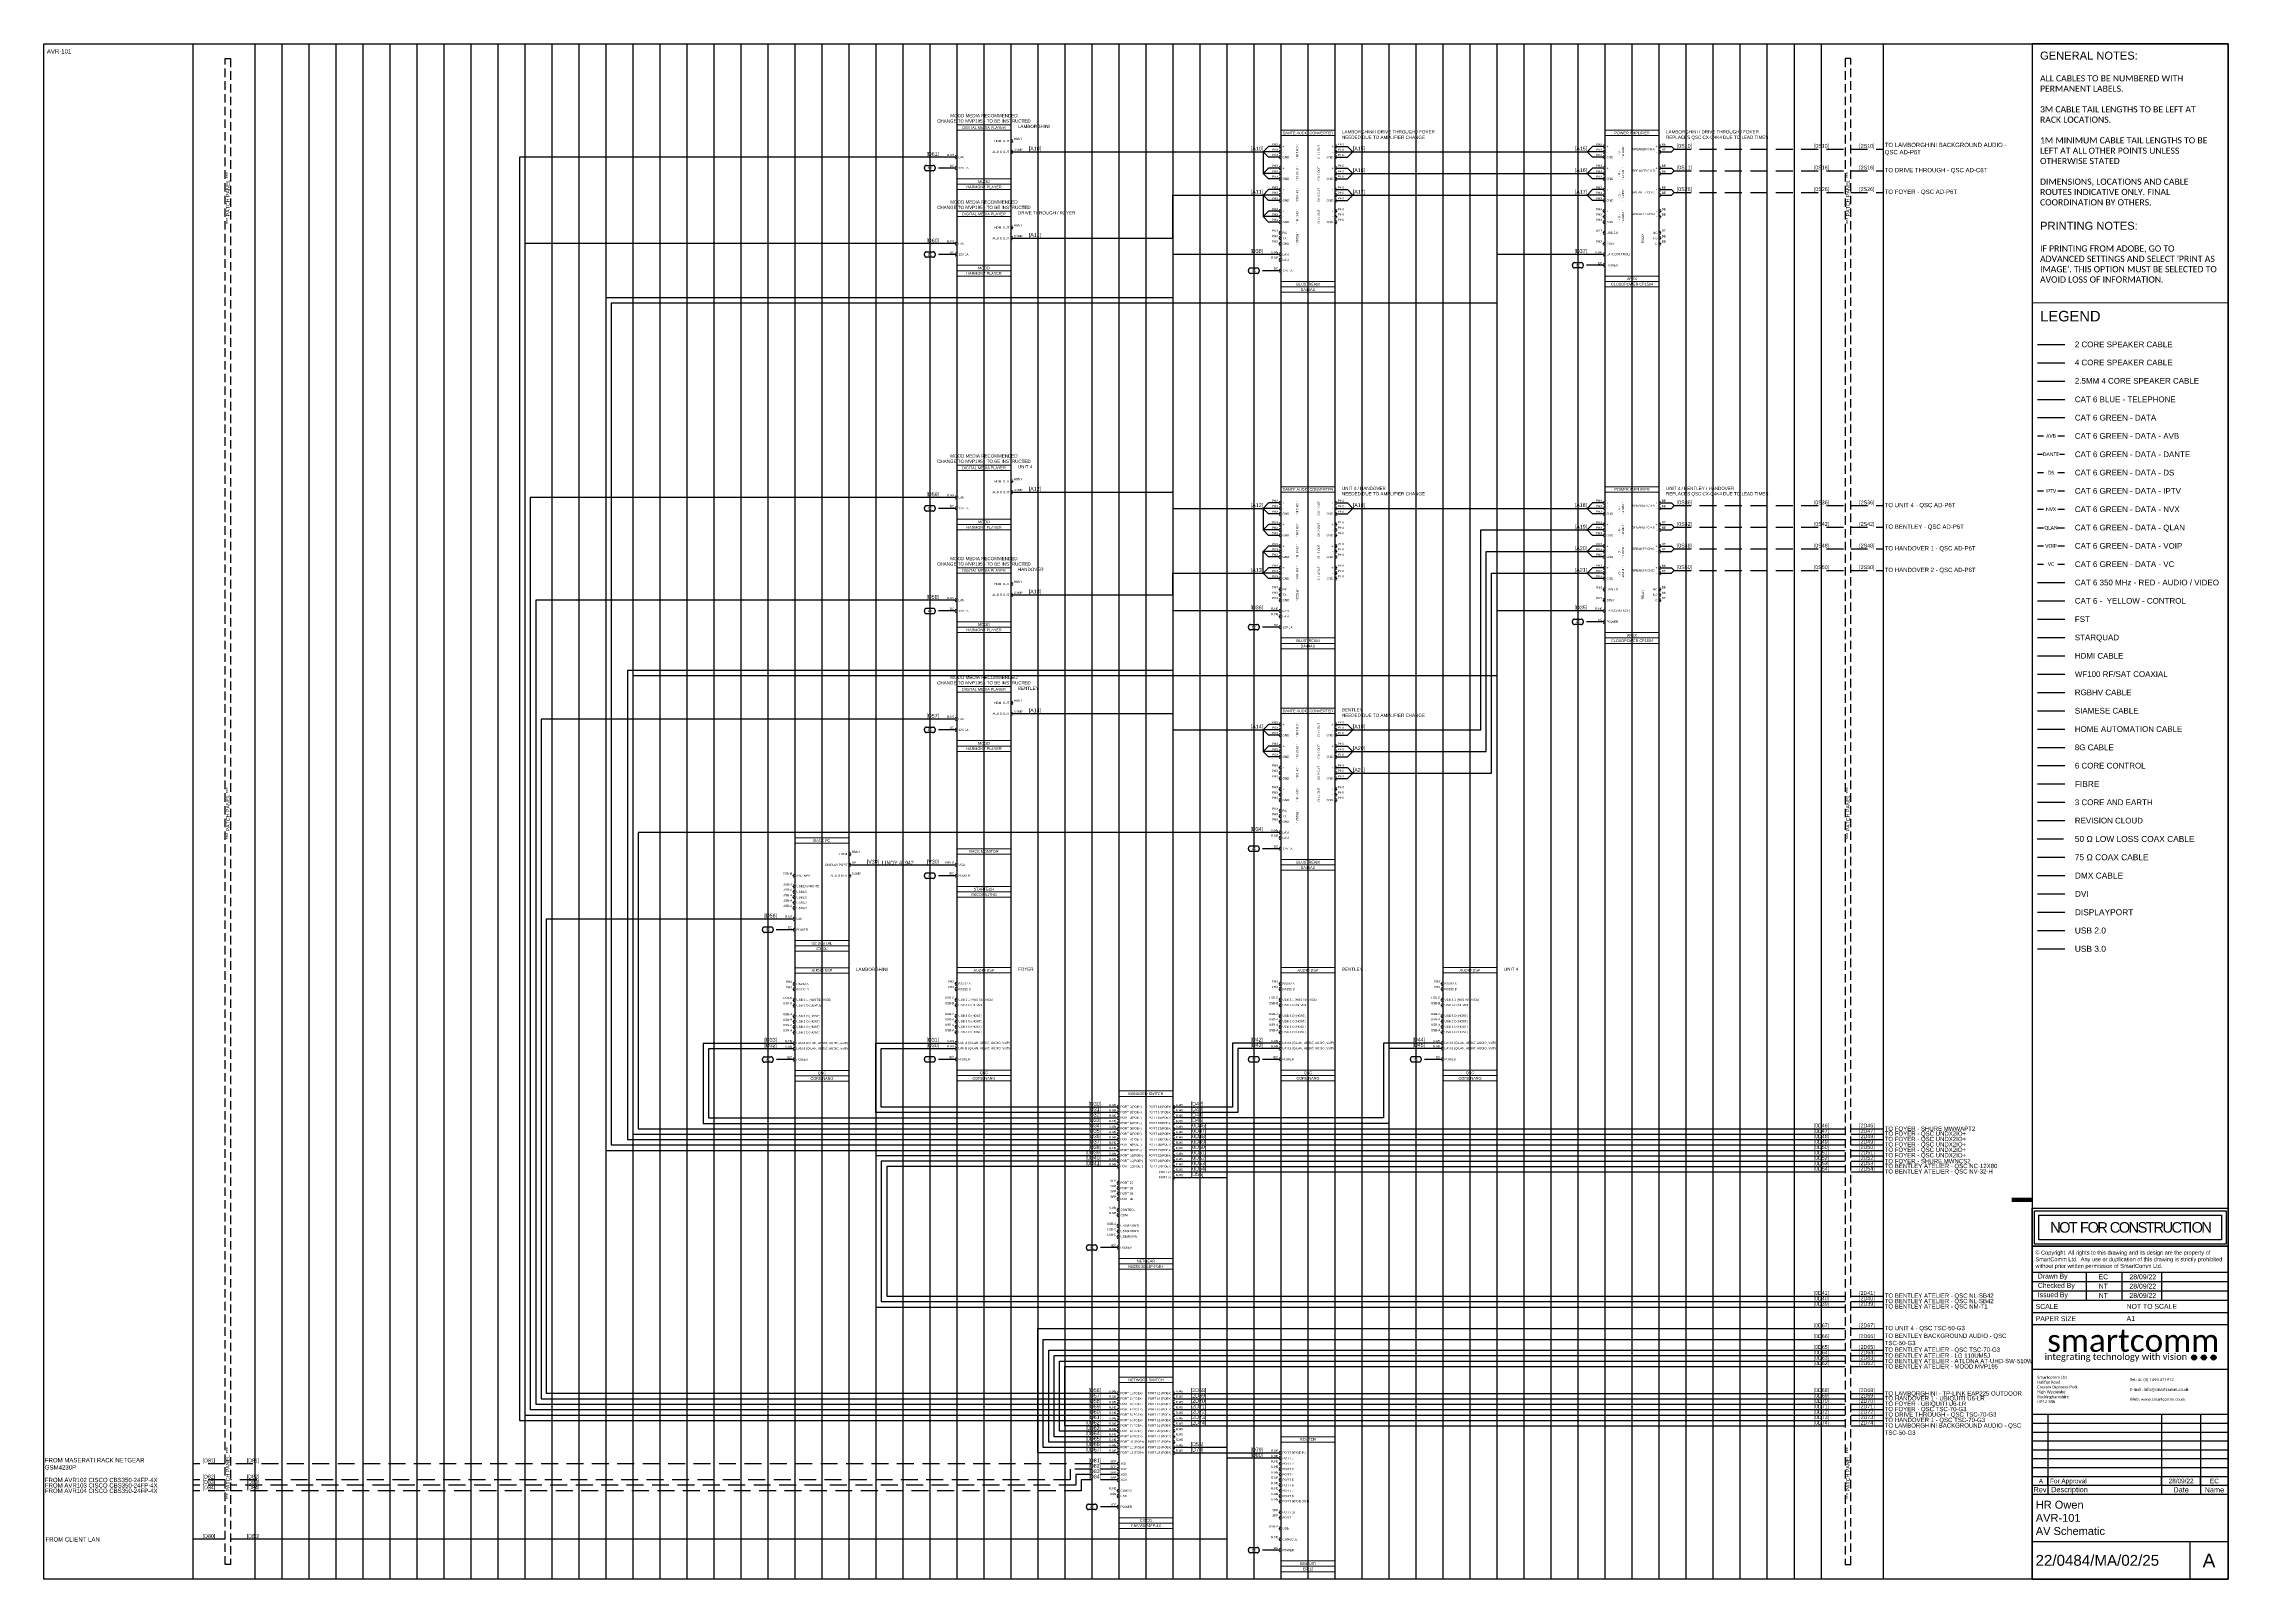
# Paper-space layout '25' of a CAD drawing. Header units: millimetres. Extents: x 12 to 819, y 7 to 574.
# The model-space entities are those that its viewports show. They can reach past a viewport. Long polylines and large blocks are cut down to what shows.
import ezdxf
from ezdxf.enums import TextEntityAlignment as Align
from ezdxf.lldxf.tags import DXFTag

# ---------------------------------------------------------------- set-up
doc = ezdxf.new("R2010")
doc.units = ezdxf.units.MM
for name, pattern in [('DASHDOT', [1, 0.5, -0.25, 0, -0.25]), ('DASHED', [0.75, 0.5, -0.25]), ('DASHED2', [0.375, 0.25, -0.125]), ('DIVIDE', [1.25, 0.5, -0.25, 0, -0.25, 0, -0.25])]:
    doc.linetypes.add(name, pattern=pattern)
for name, color, linetype in [('SC - 2 Core Speaker', 211, 'DASHED'), ('SC - 3 Core and Earth', 7, 'DIVIDE'), ('SC - 3 Core Flex', 7, 'DASHED'), ('SC - 4 Core Speaker', 211, 'Continuous'), ('SC - 50 Ohm Coax', 36, 'DASHDOT'), ('SC - 6 Core Control', 40, 'DASHED'), ('SC - 75 Ohm Coax', 36, 'DASHED'), ('SC - 8G Cable', 115, 'Continuous'), ('SC - Cat - Blue - Tel', 5, 'Continuous'), ('SC - Cat - Green - Data', 84, 'Continuous'), ('SC - Cat - Green - Data - DANTE', 84, 'DANTE'), ('SC - Cat - Green - Data - DS', 84, 'DS'), ('SC - Cat - Green - Data - QLAN', 84, 'QLAN'), ('SC - Cat - Red - AV', 1, 'Continuous'), ('SC - Cat - Yellow - Control', 40, 'Continuous'), ('SC - Display Port', 194, 'ZIGZAG'), ('SC - DMX Cable', 30, 'Continuous'), ('SC - DVI', 192, 'DASHDOT'), ('SC - Fibre', 170, 'DASHED'), ('SC - FST', 4, 'DASHED'), ('SC - HDMI', 192, 'Continuous'), ('SC - Home Automation Cable', 62, 'DASHED'), ('SC - Induction Loop 4 Core Speaker', 211, 'DIVIDE'), ('SC - Revision Cloud', 3, 'Continuous'), ('SC - RGBHV', 252, 'DASHED'), ('SC - Siamese', 46, 'DIVIDE'), ('SC - Starquad', 4, 'Continuous'), ('SC - Text', 7, 'Continuous'), ('SC - TITLE_BLOCK', 7, 'Continuous'), ('SC - USB 2.0', 84, 'DASHED'), ('SC - USB 3.0', 84, 'DASHDOT'), ('SC - WF100', 252, 'Continuous'), ('Text', 7, 'Continuous')]:
    doc.layers.add(name, color=color, linetype=linetype)
doc.layers.add('SC - Equipment', color=7, linetype='Continuous', lineweight=13)
for name, color, linetype, plot in [('SC - Guides', 211, 'Continuous', False), ('SC - Titlesheet - Model', 250, 'Continuous', False), ('SC - Xlines', 252, 'Continuous', False)]:
    doc.layers.add(name, color=color, linetype=linetype, plot=plot)
doc.styles.add('ARIAL', font='arial.ttf')
doc.styles.add('CALIBRI', font='calibri.ttf')
doc.styles.get("Standard").update_dxf_attribs({"font": 'arial.ttf', "height": 35})
doc.styles.add('STYLE1', font='arial.ttf', dxfattribs={"height": 50})
tags = doc.linetypes.add('DANTE', pattern='A,3.745209,-0.071128,["DANTE",ARIAL,S=0.5,R=0,X=0,Y=-0.25],-2.454793,3.728871', length=10.000001).pattern_tags.tags
tags[6] = DXFTag(74, 10)
tags = doc.linetypes.add('DS', pattern='A,1.939444,-0.075392,["DS",ARIAL,S=0.5,R=0,X=0,Y=-0.25],-1.06308,1.922084', length=5).pattern_tags.tags
tags[6] = DXFTag(74, 10)
tags = doc.linetypes.add('QLAN', pattern='A,3.942001,-0.106942,["QLAN",ARIAL,S=0.5,R=0,X=0,Y=-0.25],-1.981735,3.969322', length=10).pattern_tags.tags
tags[6] = DXFTag(74, 10)
doc.linetypes.add('ZIGZAG', pattern='A,0.00254,-5.08,[131,ltypeshp.shx,S=5.08,R=0,X=-5.08,Y=0],-10.16,[131,ltypeshp.shx,S=5.08,R=180,X=5.08,Y=0],-5.08', length=20.32254)

# ---------------------------------------------------------------- blocks, each defined once
blk = doc.blocks.new('*U55')
at = {"layer": 'SC - TITLE_BLOCK'}
for points in [[(-36.23, 14.07), (36.23, 14.07), (36.23, 0), (-36.23, 0)], [(-35.41, 13.14), (35.41, 13.14), (35.41, 0.82), (-35.41, 0.82)], [(-33.78, 11.49), (33.77, 11.49), (33.77, 2.46), (-33.78, 2.46)]]:
    blk.add_lwpolyline(points, close=True, dxfattribs=at)
at = {"layer": 'SC - TITLE_BLOCK', "insert": (-0.01, 6.98), "char_height": 3.8864, "width": 67.5449, "attachment_point": 5, "style": 'STYLE1'}
blk.add_mtext('{\\T0.85;NOT FOR CONSTRUCTION}', dxfattribs=at)
blk = doc.blocks.new('SMARTCOMM LOGO 2019')
at = {"layer": 'SC - TITLE_BLOCK', "ltscale": 5, "true_color": 0x0fce74}
h = blk.add_hatch(color=112, dxfattribs=at)
h.dxf.hatch_style = 1
edge = h.paths.add_edge_path()
edge.add_arc((14.16, -2.37), 0.569, 0, 360)
h = blk.add_hatch(color=112, dxfattribs=at)
h.dxf.hatch_style = 1
edge = h.paths.add_edge_path()
edge.add_arc((16.32, -2.37), 0.569, 0, 360)
h = blk.add_hatch(color=112, dxfattribs=at)
h.dxf.hatch_style = 1
edge = h.paths.add_edge_path()
edge.add_arc((18.48, -2.37), 0.569, 0, 360)
at = {"layer": 'SC - TITLE_BLOCK', "color": 112, "ltscale": 5, "true_color": 0x0fce74}
for centre in [(14.16, -2.37), (16.32, -2.37), (18.48, -2.37)]:
    blk.add_circle(centre, 0.569, dxfattribs=at)
at = {"layer": 'SC - TITLE_BLOCK', "ltscale": 5, "insert": (0, 1.36), "char_height": 5, "attachment_point": 5, "style": 'CALIBRI'}
blk.add_mtext_dynamic_manual_height_columns('\\pxqd;{\\C232;\\c6885326;smart\\C253;\\c10396581;comm}', width=36.8648, gutter_width=48.7, heights=[0], dxfattribs=at)
at = {"layer": 'SC - TITLE_BLOCK', "ltscale": 5, "insert": (-3.19, -2.37), "char_height": 1.47, "attachment_point": 5, "line_spacing_factor": 0.816327, "style": 'CALIBRI'}
blk.add_mtext_dynamic_manual_height_columns('{\\C253;\\c10396581;integrating technology with} {\\C232;\\c6885326;vision}', width=69.6177, gutter_width=48.7, heights=[0], dxfattribs=at)
blk = doc.blocks.new('DrawnChkIss')
at = {"layer": 'SC - TITLE_BLOCK'}
for p, q in [((0, 9.05), (44.13, 9.05)), ((0, 6.95), (44.13, 6.95)), ((12.21, 2.75), (12.21, 9.05)), ((20.25, 2.75), (20.25, 9.05)), ((29.13, 9.05), (29.13, 2.75)), ((0, 4.85), (44.13, 4.85)), ((0, 2.75), (44.13, 2.75))]:
    blk.add_line(p, q, dxfattribs=at)
at = {"layer": 'SC - TITLE_BLOCK', "char_height": 1.1057, "width": 10.9483, "attachment_point": 4}
for s, insert in [('{\\fArial|b0|i0|c0|p34;Checked By}', (1.26, 5.9)), ('{\\fArial|b0|i0|c0|p34;Drawn By}', (1.26, 8)), ('{\\fArial|b0|i0|c0|p34;Issued By}', (1.26, 3.8))]:
    blk.add_mtext(s, dxfattribs=dict(at, insert=insert))
at = {"layer": 'SC - TITLE_BLOCK', "style": 'STYLE1'}
for tag, p in [('INITIALS', (16.01, 8)), ('INITIALS', (16.01, 5.9)), ('DRAWDATE', (24.89, 8)), ('CHKDDATE', (24.89, 5.9)), ('INITIALS', (16.01, 3.8)), ('ISSUEDATE', (24.89, 3.8))]:
    blk.add_attdef(tag, text='', height=1.11, dxfattribs=at).set_placement(p, align=Align.MIDDLE_CENTER)
blk = doc.blocks.new('RevisionDTLS')
at = {"layer": 'SC - TITLE_BLOCK', "ltscale": 5}
for p, q in [((3.4, 0), (3.4, 1.94)), ((28.3, 0), (28.3, 1.94)), ((36.8, 0), (36.8, 1.94))]:
    blk.add_line(p, q, dxfattribs=at)
blk.add_lwpolyline([(0, 1.94), (42.87, 1.94), (42.87, 0), (0, 0)], close=True, dxfattribs=at)
blk.add_attdef('REV', text='', height=1, dxfattribs=at).set_placement((1.9, 0.97), align=Align.MIDDLE)
blk.add_attdef('DESCRIPTION', text='', height=1, dxfattribs=at).set_placement((3.9, 0.97), align=Align.MIDDLE_LEFT)
for tag, p in [('DATE', (32.55, 0.97)), ('INITIAL', (39.83, 0.97))]:
    blk.add_attdef(tag, text='', height=1, dxfattribs=at).set_placement(p, align=Align.MIDDLE_CENTER)
blk = doc.blocks.new('QSC CORE NANO - SCHEMATIC')
at = {"layer": 'SC - Equipment'}
for p, q in [((-25, 0), (25, 0)), ((-25, -105), (-25, 0)), ((25, 0), (25, -105)), ((25, -5), (-25, -5)), ((25, -95), (-25, -95)), ((25, -95), (-25, -95)), ((25, -100), (-25, -100)), ((25, -100), (-25, -100)), ((25, -100), (-25, -100)), ((25, -105), (-25, -105))]:
    blk.add_line(p, q, dxfattribs=at)
at = {"layer": 'SC - Equipment', "const_width": 0.7}
for points in [[(-26.1, -15, 1), (-26.9, -15, 1)], [(-26.1, -20, 1), (-26.9, -20, 1)], [(-26.1, -30, 1), (-26.9, -30, 1)], [(-26.1, -35, 1), (-26.9, -35, 1)], [(-26.1, -45, 1), (-26.9, -45, 1)], [(-26.1, -50, 1), (-26.9, -50, 1)], [(-26.1, -55, 1), (-26.9, -55, 1)], [(-26.1, -60, 1), (-26.9, -60, 1)], [(-26.1, -70, 1), (-26.9, -70, 1)], [(-26.1, -75, 1), (-26.9, -75, 1)], [(-26.1, -85, 1), (-26.9, -85, 1)]]:
    blk.add_lwpolyline(points, format="xyb", close=True, dxfattribs=at)
at = {"layer": 'SC - Equipment'}
for centre in [(-26.5, -15), (-26.5, -20), (-26.5, -30), (-26.5, -35), (-26.5, -45), (-26.5, -50), (-26.5, -55), (-26.5, -60), (-26.5, -70), (-26.5, -75), (-26.5, -85)]:
    blk.add_arc(centre, 1.5, 270, 90, dxfattribs=at)
at = {"ltscale": 5}
for tag, p in [('DESCRIPTION', (0, -2.5)), ('MAKE', (0, -97.5)), ('MODEL', (0, -102.5))]:
    blk.add_attdef(tag, text='', height=2.5, dxfattribs=at).set_placement(p, align=Align.MIDDLE_CENTER)
at = {"ltscale": 5, "flags": 1}
for tag, p in [('ROOM_TYPE', (45, -5)), ('LOCATION', (45, -10)), ('RACK_EQUIPMENT_(Y/N)', (45, -15)), ('AMP(@240V)', (45, -40)), ('IP_(Y/N)', (45, -30)), ('POE(WATT)', (45, -35)), ('WATT', (45, -45)), ('WEIGHT(KG)', (45, -55)), ('TRANSFORMER_TAPS', (45, -60)), ('BTU/H', (45, -50))]:
    blk.add_attdef(tag, p, '', height=2.5, dxfattribs=at)
blk.add_attdef('BRACKET', text='', height=2.5, dxfattribs=at).set_placement((0, -92.5), align=Align.MIDDLE_CENTER)
at = {"layer": 'SC - Equipment', "ltscale": 5, "char_height": 2}
for s, insert, width, attachment_point in [('PHX', (-27.5, -13), 5.774, 6), ('PHX', (-27.5, -18), 5.774, 6), ('RS232 A', (-23.5, -15), 23.5, 4), ('RS232 B', (-23.5, -20), 23.5, 4), ('USB-C', (-27.5, -28), 5.774, 6), ('USB-B', (-27.5, -33), 5.774, 6), ('USB 3.1 (HOST/DEVICE)', (-23.5, -30), 32.221, 4), ('USB 3.O (DEVICE)', (-23.5, -35), 32.221, 4), ('USB-A', (-27.5, -43), 5.774, 6), ('USB-A', (-27.5, -48), 5.774, 6), ('USB-A', (-27.5, -53), 5.774, 6), ('USB-A', (-27.5, -58), 5.774, 6), ('USB 3.O (HOST)', (-23.5, -45), 32.221, 4), ('USB 3.O (HOST)', (-23.5, -50), 32.221, 4), ('USB 3.O (HOST)', (-23.5, -55), 32.221, 4), ('USB 3.O (HOST)', (-23.5, -60), 32.221, 4), ('RJ45', (-27.5, -68), 5.774, 6), ('RJ45', (-27.5, -73), 5.774, 6), ('LAN A (Q-LAN, AES67, AUDIO, VoIP)', (-23.5, -70), 47.622, 4), ('LAN B (Q-LAN, AES67, AUDIO, VoIP)', (-23.5, -75), 58.439, 4), ('IEC', (-27.5, -83), 5.774, 6), ('POWER', (-23.5, -85), 23.5, 4)]:
    blk.add_mtext(s, dxfattribs=dict(at, insert=insert, width=width, attachment_point=attachment_point))
blk = doc.blocks.new('BLUSTREAM DA44AU - SCHEMATIC')
at = {"layer": 'SC - Equipment'}
for p, q in [((-25, 0), (25, 0)), ((-25, -150), (-25, 0)), ((25, 0), (25, -150)), ((25, -5), (-25, -5)), ((25, -140), (-25, -140)), ((25, -140), (-25, -140)), ((25, -145), (-25, -145)), ((25, -145), (-25, -145)), ((25, -145), (-25, -145)), ((25, -150), (-25, -150))]:
    blk.add_line(p, q, dxfattribs=at)
at = {"layer": 'SC - Equipment', "const_width": 0.7}
for points in [[(-26.1, -15, 1), (-26.9, -15, 1)], [(-26.1, -20, 1), (-26.9, -20, 1)], [(26.1, -15, -1), (26.9, -15, -1)], [(26.1, -20, -1), (26.9, -20, -1)], [(-26.1, -25, 1), (-26.9, -25, 1)], [(-26.1, -35, 1), (-26.9, -35, 1)], [(-26.1, -40, 1), (-26.9, -40, 1)], [(26.1, -25, -1), (26.9, -25, -1)], [(26.1, -35, -1), (26.9, -35, -1)], [(26.1, -40, -1), (26.9, -40, -1)], [(-26.1, -45, 1), (-26.9, -45, 1)], [(-26.1, -55, 1), (-26.9, -55, 1)], [(-26.1, -60, 1), (-26.9, -60, 1)], [(26.1, -45, -1), (26.9, -45, -1)], [(26.1, -55, -1), (26.9, -55, -1)], [(26.1, -60, -1), (26.9, -60, -1)], [(-26.1, -65, 1), (-26.9, -65, 1)], [(-26.1, -75, 1), (-26.9, -75, 1)], [(-26.1, -80, 1), (-26.9, -80, 1)], [(26.1, -65, -1), (26.9, -65, -1)], [(26.1, -75, -1), (26.9, -75, -1)], [(26.1, -80, -1), (26.9, -80, -1)], [(-26.1, -85, 1), (-26.9, -85, 1)], [(-26.1, -95, 1), (-26.9, -95, 1)], [(-26.1, -100, 1), (-26.9, -100, 1)], [(26.1, -85, -1), (26.9, -85, -1)], [(-26.1, -105, 1), (-26.9, -105, 1)], [(-26.1, -115, 1), (-26.9, -115, 1)], [(-26.1, -120, 1), (-26.9, -120, 1)], [(-26.1, -130, 1), (-26.9, -130, 1)]]:
    blk.add_lwpolyline(points, format="xyb", close=True, dxfattribs=at)
at = {"layer": 'SC - Equipment'}
for centre, start, end in [((-26.5, -15), 270, 90), ((-26.5, -20), 270, 90), ((26.5, -15), 90, 270), ((26.5, -20), 90, 270), ((-26.5, -25), 270, 90), ((-26.5, -35), 270, 90), ((-26.5, -40), 270, 90), ((26.5, -25), 90, 270), ((26.5, -35), 90, 270), ((26.5, -40), 90, 270), ((-26.5, -45), 270, 90), ((-26.5, -55), 270, 90), ((-26.5, -60), 270, 90), ((26.5, -45), 90, 270), ((26.5, -55), 90, 270), ((26.5, -60), 90, 270), ((-26.5, -65), 270, 90), ((-26.5, -75), 270, 90), ((-26.5, -80), 270, 90), ((26.5, -65), 90, 270), ((26.5, -75), 90, 270), ((26.5, -80), 90, 270), ((-26.5, -85), 270, 90), ((-26.5, -95), 270, 90), ((-26.5, -100), 270, 90), ((26.5, -85), 90, 270), ((-26.5, -105), 270, 90), ((-26.5, -115), 270, 90), ((-26.5, -120), 270, 90), ((-26.5, -130), 270, 90)]:
    blk.add_arc(centre, 1.5, start, end, dxfattribs=at)
at = {"ltscale": 5}
for tag, p in [('DESCRIPTION', (0, -2.5)), ('MAKE', (0, -142.5)), ('MODEL', (0, -147.5))]:
    blk.add_attdef(tag, text='', height=2.5, dxfattribs=at).set_placement(p, align=Align.MIDDLE_CENTER)
at = {"ltscale": 5, "flags": 1}
for tag, p in [('ROOM_TYPE', (45, -5)), ('LOCATION', (45, -10)), ('RACK_EQUIPMENT_(Y/N)', (45, -15)), ('AMP(@240V)', (45, -40)), ('IP_(Y/N)', (45, -30)), ('POE(WATT)', (45, -35)), ('WATT', (45, -45)), ('WEIGHT(KG)', (45, -55)), ('TRANSFORMER_TAPS', (45, -60)), ('BTU/H', (45, -50))]:
    blk.add_attdef(tag, p, '', height=2.5, dxfattribs=at)
blk.add_attdef('BRACKET', text='', height=2.5, dxfattribs=at).set_placement((0, -137.5), align=Align.MIDDLE_CENTER)
at = {"layer": 'SC - Equipment', "ltscale": 5, "char_height": 2}
for s, insert, width, attachment_point in [('PHX', (-27.5, -13), 5.774, 6), ('PHX', (-27.5, -18), 5.774, 6), ('+', (-23.5, -15), 23.5, 4), ('-', (-23.5, -20), 23.5, 4), ('+', (23.5, -15), 23.5, 6), ('-', (23.5, -20), 23.5, 6), ('PHX', (27.7, -13), 7.175, 4), ('PHX', (27.7, -18), 7.175, 4), ('PHX', (-27.5, -23), 5.774, 6), ('PHX', (-27.5, -33), 5.774, 6), ('PHX', (-27.5, -38), 5.774, 6), ('GND', (-23.5, -25), 23.5, 4), ('+', (-23.5, -35), 23.5, 4), ('-', (-23.5, -40), 23.5, 4), ('GND', (23.5, -25), 23.5, 6), ('+', (23.5, -35), 23.5, 6), ('-', (23.5, -40), 23.5, 6), ('PHX', (27.7, -23), 7.175, 4), ('PHX', (27.7, -33), 7.175, 4), ('PHX', (27.7, -38), 7.175, 4), ('PHX', (-27.5, -43), 5.774, 6), ('PHX', (-27.5, -53), 5.774, 6), ('PHX', (-27.5, -58), 5.774, 6), ('GND', (-23.5, -45), 23.5, 4), ('+', (-23.5, -55), 23.5, 4), ('-', (-23.5, -60), 23.5, 4), ('GND', (23.5, -45), 23.5, 6), ('+', (23.5, -55), 23.5, 6), ('-', (23.5, -60), 23.5, 6), ('PHX', (27.7, -43), 7.175, 4), ('PHX', (27.7, -53), 7.175, 4), ('PHX', (27.7, -58), 7.175, 4), ('PHX', (-27.5, -63), 5.774, 6), ('PHX', (-27.5, -73), 5.774, 6), ('PHX', (-27.5, -78), 5.774, 6), ('GND', (-23.5, -65), 23.5, 4), ('+', (-23.5, -75), 23.5, 4), ('-', (-23.5, -80), 23.5, 4), ('GND', (23.5, -65), 23.5, 6), ('+', (23.5, -75), 23.5, 6), ('-', (23.5, -80), 23.5, 6), ('PHX', (27.7, -63), 7.175, 4), ('PHX', (27.7, -73), 7.175, 4), ('PHX', (27.7, -78), 7.175, 4), ('PHX', (-27.5, -83), 5.774, 6), ('PHX', (-27.5, -93), 5.774, 6), ('PHX', (-27.5, -98), 5.774, 6), ('GND', (-23.5, -85), 23.5, 4), ('TX', (-23.5, -100), 23.5, 4), ('RX', (-23.5, -95), 23.5, 4), ('GND', (23.5, -85), 23.5, 6), ('PHX', (27.7, -83), 7.175, 4), ('RJ45', (-27.5, -113), 5.774, 6), ('RJ45', (-27.5, -118), 5.774, 6), ('PHX', (-27.5, -103), 5.774, 6), ('GND', (-23.5, -105), 23.5, 4), ('LAN', (-23.5, -115), 47.622, 4), ('LAN', (-23.5, -120), 47.622, 4), ('DC', (-27.5, -128), 5.774, 6), ('12V 1A', (-23.5, -130), 23.5, 4)]:
    blk.add_mtext(s, dxfattribs=dict(at, insert=insert, width=width, attachment_point=attachment_point))
at = {"layer": 'SC - Equipment', "ltscale": 5, "char_height": 2, "attachment_point": 5}
for s, insert, width, rotation in [('- CH 1 IN -', (-10, -20), 15.911, 270), ('- CH 1 OUT -', (10, -20), 24.863, 90), ('- CH 2 IN -', (-10, -40), 15.911, 270), ('- CH 2 OUT -', (10, -40), 24.863, 90), ('- CH 3 IN -', (-10, -60), 15.911, 270), ('- CH 3 OUT -', (10, -60), 24.863, 90), ('- CH 4 IN -', (-10, -80), 15.911, 270), ('- CH 4 OUT -', (10, -80), 24.863, 90), ('- RS232 -', (-10, -100), 15.911, 270)]:
    blk.add_mtext(s, dxfattribs=dict(at, insert=insert, width=width, rotation=rotation))
blk = doc.blocks.new('APEX CLOUDPOWER CP1504 - SCHEMATIC')
at = {"layer": 'SC - Equipment'}
for p, q in [((-25, 0), (25, 0)), ((-25, -145), (-25, 0)), ((25, 0), (25, -145)), ((25, -5), (-25, -5)), ((25, -135), (-25, -135)), ((25, -135), (-25, -135)), ((25, -140), (-25, -140)), ((25, -140), (-25, -140)), ((25, -140), (-25, -140)), ((25, -145), (-25, -145))]:
    blk.add_line(p, q, dxfattribs=at)
at = {"layer": 'SC - Equipment', "const_width": 0.7}
for points in [[(-26.1, -15, 1), (-26.9, -15, 1)], [(-26.1, -20, 1), (-26.9, -20, 1)], [(26.1, -15, -1), (26.9, -15, -1)], [(26.1, -20, -1), (26.9, -20, -1)], [(-26.1, -25, 1), (-26.9, -25, 1)], [(-26.1, -35, 1), (-26.9, -35, 1)], [(-26.1, -40, 1), (-26.9, -40, 1)], [(26.1, -35, -1), (26.9, -35, -1)], [(26.1, -40, -1), (26.9, -40, -1)], [(-26.1, -45, 1), (-26.9, -45, 1)], [(-26.1, -55, 1), (-26.9, -55, 1)], [(-26.1, -60, 1), (-26.9, -60, 1)], [(26.1, -55, -1), (26.9, -55, -1)], [(26.1, -60, -1), (26.9, -60, -1)], [(-26.1, -65, 1), (-26.9, -65, 1)], [(-26.1, -75, 1), (-26.9, -75, 1)], [(-26.1, -80, 1), (-26.9, -80, 1)], [(26.1, -75, -1), (26.9, -75, -1)], [(26.1, -80, -1), (26.9, -80, -1)], [(-26.1, -85, 1), (-26.9, -85, 1)], [(-26.1, -95, 1), (-26.9, -95, 1)], [(26.1, -95, -1), (26.9, -95, -1)], [(26.1, -100, -1), (26.9, -100, -1)], [(-26.1, -105, 1), (-26.9, -105, 1)], [(-26.1, -115, 1), (-26.9, -115, 1)], [(26.1, -105, -1), (26.9, -105, -1)], [(-26.1, -125, 1), (-26.9, -125, 1)]]:
    blk.add_lwpolyline(points, format="xyb", close=True, dxfattribs=at)
at = {"layer": 'SC - Equipment'}
for centre, start, end in [((-26.5, -15), 270, 90), ((-26.5, -20), 270, 90), ((26.5, -15), 90, 270), ((26.5, -20), 90, 270), ((-26.5, -25), 270, 90), ((-26.5, -35), 270, 90), ((-26.5, -40), 270, 90), ((26.5, -35), 90, 270), ((26.5, -40), 90, 270), ((-26.5, -45), 270, 90), ((-26.5, -55), 270, 90), ((-26.5, -60), 270, 90), ((26.5, -55), 90, 270), ((26.5, -60), 90, 270), ((-26.5, -65), 270, 90), ((-26.5, -75), 270, 90), ((-26.5, -80), 270, 90), ((26.5, -75), 90, 270), ((26.5, -80), 90, 270), ((-26.5, -85), 270, 90), ((-26.5, -95), 270, 90), ((26.5, -95), 90, 270), ((26.5, -100), 90, 270), ((-26.5, -105), 270, 90), ((-26.5, -115), 270, 90), ((26.5, -105), 90, 270), ((-26.5, -125), 270, 90)]:
    blk.add_arc(centre, 1.5, start, end, dxfattribs=at)
at = {"ltscale": 5}
for tag, p in [('DESCRIPTION', (0, -2.5)), ('MODEL', (0, -142.5)), ('MAKE', (0, -137.5))]:
    blk.add_attdef(tag, text='', height=2.5, dxfattribs=at).set_placement(p, align=Align.MIDDLE_CENTER)
at = {"ltscale": 5, "flags": 1}
for tag, p in [('ROOM_TYPE', (45, -5)), ('LOCATION', (45, -10)), ('RACK_EQUIPMENT_(Y/N)', (45, -15)), ('AMP(@240V)', (45, -40)), ('IP_(Y/N)', (45, -30)), ('POE(WATT)', (45, -35)), ('WATT', (45, -45)), ('WEIGHT(KG)', (45, -55)), ('TRANSFORMER_TAPS', (45, -60)), ('BTU/H', (45, -50))]:
    blk.add_attdef(tag, p, '', height=2.5, dxfattribs=at)
blk.add_attdef('BRACKET', text='', height=2.5, dxfattribs=at).set_placement((0, -132.5), align=Align.MIDDLE_CENTER)
at = {"layer": 'SC - Equipment', "ltscale": 5, "char_height": 2}
for s, insert, width, attachment_point in [('PHX', (-27.5, -13), 5.774, 6), ('PHX', (-27.5, -18), 5.774, 6), ('+', (-23.5, -15), 23.5, 4), ('-', (-23.5, -20), 23.5, 4), ('SPEAKER CH A', (21, -17.5), 23.5, 6), ('+', (23.5, -15), 23.5, 6), ('-', (23.5, -20), 23.5, 6), ('BE', (27.7, -13), 3.746, 4), ('BE', (27.7, -18), 3.746, 4), ('PHX', (-27.5, -23), 5.774, 6), ('PHX', (-27.5, -33), 5.774, 6), ('PHX', (-27.5, -38), 5.774, 6), ('GND', (-23.5, -25), 23.5, 4), ('+', (-23.5, -35), 23.5, 4), ('-', (-23.5, -40), 23.5, 4), ('SPEAKER CH B', (21, -37.5), 23.5, 6), ('+', (23.5, -35), 23.5, 6), ('-', (23.5, -40), 23.5, 6), ('BE', (27.7, -33), 3.746, 4), ('BE', (27.7, -38), 3.746, 4), ('PHX', (-27.5, -43), 5.774, 6), ('PHX', (-27.5, -53), 5.774, 6), ('PHX', (-27.5, -58), 5.774, 6), ('GND', (-23.5, -45), 23.5, 4), ('+', (-23.5, -55), 23.5, 4), ('-', (-23.5, -60), 23.5, 4), ('SPEAKER CH C', (21, -57.5), 23.5, 6), ('+', (23.5, -55), 23.5, 6), ('-', (23.5, -60), 23.5, 6), ('BE', (27.7, -53), 3.746, 4), ('BE', (27.7, -58), 3.746, 4), ('PHX', (-27.5, -63), 5.774, 6), ('PHX', (-27.5, -73), 5.774, 6), ('PHX', (-27.5, -78), 5.774, 6), ('GND', (-23.5, -65), 23.5, 4), ('+', (-23.5, -75), 23.5, 4), ('-', (-23.5, -80), 23.5, 4), ('SPEAKER CH D', (21, -77.5), 23.5, 6), ('+', (23.5, -75), 23.5, 6), ('-', (23.5, -80), 23.5, 6), ('BE', (27.7, -73), 3.746, 4), ('BE', (27.7, -78), 3.746, 4), ('PHX', (-27.5, -83), 5.774, 6), ('USB', (-27.5, -93), 5.774, 6), ('GND', (-23.5, -85), 23.5, 4), ('USB 2.0', (-23.5, -95), 23.5, 4), ('NO', (23.5, -100), 23.5, 6), ('NC', (23.5, -95), 23.5, 6), ('BE', (27.7, -93), 3.746, 4), ('BE', (27.7, -98), 3.746, 4), ('RJ45', (-27.5, -113), 5.774, 6), ('PHX', (-27.5, -103), 5.774, 6), ('STBY', (-23.5, -105), 23.5, 4), ('LAN (CONTROL)', (-23.5, -115), 23.5, 4), ('C', (23.5, -105), 23.5, 6), ('BE', (27.7, -103), 3.746, 4), ('IEC', (-27.5, -123), 5.774, 6), ('POWER', (-23.5, -125), 23.5, 4)]:
    blk.add_mtext(s, dxfattribs=dict(at, insert=insert, width=width, attachment_point=attachment_point))
at = {"layer": 'SC - Equipment', "ltscale": 5, "char_height": 2, "width": 24.882, "attachment_point": 5}
for s, insert, rotation in [('- INPUT -\\P - A -', (-10, -20), 270), ('- INPUT -\\P - B -', (-10, -40), 270), ('- INPUT -\\P - C -', (-10, -60), 270), ('- INPUT -\\P - D -', (-10, -80), 270), ('- RELAY -', (10, -100), 90)]:
    blk.add_mtext(s, dxfattribs=dict(at, insert=insert, rotation=rotation))
blk = doc.blocks.new('NETGEAR GSM4230P - SCHEMATIC')
at = {"layer": 'SC - Equipment'}
for p, q in [((-25, 0), (25, 0)), ((-25, -165), (-25, 0)), ((25, 0), (25, -165)), ((25, -5), (-25, -5)), ((25, -155), (-25, -155)), ((25, -155), (-25, -155)), ((25, -160), (-25, -160)), ((25, -160), (-25, -160)), ((25, -160), (-25, -160)), ((25, -165), (-25, -165))]:
    blk.add_line(p, q, dxfattribs=at)
at = {"layer": 'SC - Equipment', "const_width": 0.7}
for points in [[(-26.1, -15, 1), (-26.9, -15, 1)], [(-26.1, -20, 1), (-26.9, -20, 1)], [(26.1, -15, -1), (26.9, -15, -1)], [(26.1, -20, -1), (26.9, -20, -1)], [(-26.1, -25, 1), (-26.9, -25, 1)], [(-26.1, -30, 1), (-26.9, -30, 1)], [(-26.1, -35, 1), (-26.9, -35, 1)], [(-26.1, -40, 1), (-26.9, -40, 1)], [(26.1, -25, -1), (26.9, -25, -1)], [(26.1, -30, -1), (26.9, -30, -1)], [(26.1, -35, -1), (26.9, -35, -1)], [(26.1, -40, -1), (26.9, -40, -1)], [(-26.1, -45, 1), (-26.9, -45, 1)], [(-26.1, -50, 1), (-26.9, -50, 1)], [(-26.1, -55, 1), (-26.9, -55, 1)], [(-26.1, -60, 1), (-26.9, -60, 1)], [(26.1, -45, -1), (26.9, -45, -1)], [(26.1, -50, -1), (26.9, -50, -1)], [(26.1, -55, -1), (26.9, -55, -1)], [(26.1, -60, -1), (26.9, -60, -1)], [(-26.1, -65, 1), (-26.9, -65, 1)], [(-26.1, -70, 1), (-26.9, -70, 1)], [(26.1, -65, -1), (26.9, -65, -1)], [(26.1, -70, -1), (26.9, -70, -1)], [(26.1, -75, -1), (26.9, -75, -1)], [(26.1, -80, -1), (26.9, -80, -1)], [(-26.1, -85, 1), (-26.9, -85, 1)], [(-26.1, -90, 1), (-26.9, -90, 1)], [(-26.1, -95, 1), (-26.9, -95, 1)], [(-26.1, -100, 1), (-26.9, -100, 1)], [(-26.1, -110, 1), (-26.9, -110, 1)], [(-26.1, -115, 1), (-26.9, -115, 1)], [(-26.1, -125, 1), (-26.9, -125, 1)], [(-26.1, -130, 1), (-26.9, -130, 1)], [(-26.1, -135, 1), (-26.9, -135, 1)], [(-26.1, -145, 1), (-26.9, -145, 1)]]:
    blk.add_lwpolyline(points, format="xyb", close=True, dxfattribs=at)
at = {"layer": 'SC - Equipment'}
for centre, start, end in [((-26.5, -15), 270, 90), ((-26.5, -20), 270, 90), ((26.5, -15), 90, 270), ((26.5, -20), 90, 270), ((-26.5, -25), 270, 90), ((-26.5, -30), 270, 90), ((-26.5, -35), 270, 90), ((-26.5, -40), 270, 90), ((26.5, -25), 90, 270), ((26.5, -30), 90, 270), ((26.5, -35), 90, 270), ((26.5, -40), 90, 270), ((-26.5, -45), 270, 90), ((-26.5, -50), 270, 90), ((-26.5, -55), 270, 90), ((-26.5, -60), 270, 90), ((26.5, -45), 90, 270), ((26.5, -50), 90, 270), ((26.5, -55), 90, 270), ((26.5, -60), 90, 270), ((-26.5, -65), 270, 90), ((-26.5, -70), 270, 90), ((26.5, -65), 90, 270), ((26.5, -70), 90, 270), ((26.5, -75), 90, 270), ((26.5, -80), 90, 270), ((-26.5, -85), 270, 90), ((-26.5, -90), 270, 90), ((-26.5, -95), 270, 90), ((-26.5, -100), 270, 90), ((-26.5, -110), 270, 90), ((-26.5, -115), 270, 90), ((-26.5, -125), 270, 90), ((-26.5, -130), 270, 90), ((-26.5, -135), 270, 90), ((-26.5, -145), 270, 90)]:
    blk.add_arc(centre, 1.5, start, end, dxfattribs=at)
at = {"ltscale": 5}
for tag, p in [('DESCRIPTION', (0, -2.5)), ('MODEL', (0, -162.5)), ('MAKE', (0, -157.5))]:
    blk.add_attdef(tag, text='', height=2.5, dxfattribs=at).set_placement(p, align=Align.MIDDLE_CENTER)
at = {"ltscale": 5, "flags": 1}
for tag, p in [('ROOM_TYPE', (45, -5)), ('LOCATION', (45, -10)), ('RACK_EQUIPMENT_(Y/N)', (45, -15)), ('AMP(@240V)', (45, -40)), ('IP_(Y/N)', (45, -30)), ('POE(WATT)', (45, -35)), ('WATT', (45, -45)), ('WEIGHT(KG)', (45, -55)), ('TRANSFORMER_TAPS', (45, -60)), ('BTU/H', (45, -50))]:
    blk.add_attdef(tag, p, '', height=2.5, dxfattribs=at)
blk.add_attdef('BRACKET', text='', height=2.5, dxfattribs=at).set_placement((0, -152.5), align=Align.MIDDLE_CENTER)
at = {"layer": 'SC - Equipment', "ltscale": 5, "char_height": 2}
for s, insert, width, attachment_point in [('RJ45', (-27.5, -13), 5.774, 6), ('RJ45', (-27.5, -18), 5.774, 6), ('PORT 1(POE+)', (-23.5, -15), 23.5, 4), ('PORT 2(POE+)', (-23.5, -20), 23.5, 4), ('PORT 13(POE+)', (23.5, -15), 23.5, 6), ('PORT 14(POE+)', (23.5, -20), 23.5, 6), ('RJ45', (27.7, -13), 7.175, 4), ('RJ45', (27.7, -18), 7.175, 4), ('RJ45', (-27.5, -23), 5.774, 6), ('RJ45', (-27.5, -28), 5.774, 6), ('RJ45', (-27.5, -33), 5.774, 6), ('RJ45', (-27.5, -38), 5.774, 6), ('PORT 3(POE+)', (-23.5, -25), 23.5, 4), ('PORT 4(POE+)', (-23.5, -30), 23.5, 4), ('PORT 5(POE+)', (-23.5, -35), 23.5, 4), ('PORT 6(POE+)', (-23.5, -40), 23.5, 4), ('PORT 15(POE+)', (23.5, -25), 23.5, 6), ('PORT 16(POE+)', (23.5, -30), 23.5, 6), ('PORT 17(POE+)', (23.5, -35), 23.5, 6), ('PORT 18(POE+)', (23.5, -40), 23.5, 6), ('RJ45', (27.7, -23), 7.175, 4), ('RJ45', (27.7, -28), 7.175, 4), ('RJ45', (27.7, -33), 7.175, 4), ('RJ45', (27.7, -38), 7.175, 4), ('RJ45', (-27.5, -43), 5.774, 6), ('RJ45', (-27.5, -48), 5.774, 6), ('RJ45', (-27.5, -53), 5.774, 6), ('RJ45', (-27.5, -58), 5.774, 6), ('PORT 7(POE+)', (-23.5, -45), 23.5, 4), ('PORT 8(POE+)', (-23.5, -50), 23.5, 4), ('PORT 9(POE+)', (-23.5, -55), 23.5, 4), ('PORT 10(POE+)', (-23.5, -60), 23.5, 4), ('PORT 19(POE+)', (23.5, -45), 23.5, 6), ('PORT 20(POE+)', (23.5, -50), 23.5, 6), ('PORT 21(POE+)', (23.5, -55), 23.5, 6), ('PORT 22(POE+)', (23.5, -60), 23.5, 6), ('RJ45', (27.7, -43), 7.175, 4), ('RJ45', (27.7, -48), 7.175, 4), ('RJ45', (27.7, -53), 7.175, 4), ('RJ45', (27.7, -58), 7.175, 4), ('RJ45', (-27.5, -63), 5.774, 6), ('RJ45', (-27.5, -68), 5.774, 6), ('PORT 11(POE+)', (-23.5, -65), 23.5, 4), ('PORT 12(POE+)', (-23.5, -70), 23.5, 4), ('PORT 23(POE+)', (23.5, -65), 23.5, 6), ('PORT 24(POE+)', (23.5, -70), 23.5, 6), ('PORT 25', (23.5, -75), 23.5, 6), ('PORT 26', (23.5, -80), 23.5, 6), ('RJ45', (27.7, -63), 7.175, 4), ('RJ45', (27.7, -68), 7.175, 4), ('RJ45', (27.7, -73), 7.175, 4), ('RJ45', (27.7, -78), 7.175, 4), ('SFP', (-27.5, -83), 5.774, 6), ('SFP', (-27.5, -88), 5.774, 6), ('SFP', (-27.5, -93), 5.774, 6), ('SFP', (-27.5, -98), 5.774, 6), ('PORT 27', (-23.5, -85), 23.5, 4), ('PORT 28', (-23.5, -90), 23.5, 4), ('PORT 29', (-23.5, -95), 23.5, 4), ('PORT 30', (-23.5, -100), 23.5, 4), ('RJ45', (-27.5, -108), 5.774, 6), ('RJ45', (-27.5, -113), 5.774, 6), ('CONTROL', (-23.5, -110), 23.5, 4), ('COM', (-23.5, -115), 23.5, 4), ('USB-C', (-27.5, -128), 5.774, 6), ('USB-C', (-27.5, -133), 5.774, 6), ('USB-A', (-27.5, -123), 5.774, 6), ('USB(FRONT)', (-23.5, -125), 23.5, 4), ('USB(FRONT)', (-23.5, -130), 23.5, 4), ('USB(REAR)', (-23.5, -135), 23.5, 4), ('IEC', (-27.5, -143), 5.774, 6), ('POWER', (-23.5, -145), 23.5, 4)]:
    blk.add_mtext(s, dxfattribs=dict(at, insert=insert, width=width, attachment_point=attachment_point))
blk = doc.blocks.new('Cisco CBS350-24FP-4X - SCHEMATIC')
at = {"layer": 'SC - Equipment'}
for p, q in [((-25, 0), (25, 0)), ((-25, -140), (-25, 0)), ((25, 0), (25, -140)), ((25, -5), (-25, -5)), ((25, -130), (-25, -130)), ((25, -130), (-25, -130)), ((25, -135), (-25, -135)), ((25, -135), (-25, -135)), ((25, -135), (-25, -135)), ((25, -140), (-25, -140))]:
    blk.add_line(p, q, dxfattribs=at)
at = {"layer": 'SC - Equipment', "const_width": 0.7}
for points in [[(-26.1, -15, 1), (-26.9, -15, 1)], [(-26.1, -20, 1), (-26.9, -20, 1)], [(26.1, -15, -1), (26.9, -15, -1)], [(26.1, -20, -1), (26.9, -20, -1)], [(-26.1, -25, 1), (-26.9, -25, 1)], [(-26.1, -30, 1), (-26.9, -30, 1)], [(-26.1, -35, 1), (-26.9, -35, 1)], [(-26.1, -40, 1), (-26.9, -40, 1)], [(26.1, -25, -1), (26.9, -25, -1)], [(26.1, -30, -1), (26.9, -30, -1)], [(26.1, -35, -1), (26.9, -35, -1)], [(26.1, -40, -1), (26.9, -40, -1)], [(-26.1, -45, 1), (-26.9, -45, 1)], [(-26.1, -50, 1), (-26.9, -50, 1)], [(-26.1, -55, 1), (-26.9, -55, 1)], [(-26.1, -60, 1), (-26.9, -60, 1)], [(26.1, -45, -1), (26.9, -45, -1)], [(26.1, -50, -1), (26.9, -50, -1)], [(26.1, -55, -1), (26.9, -55, -1)], [(26.1, -60, -1), (26.9, -60, -1)], [(-26.1, -65, 1), (-26.9, -65, 1)], [(-26.1, -70, 1), (-26.9, -70, 1)], [(-26.1, -80, 1), (-26.9, -80, 1)], [(26.1, -65, -1), (26.9, -65, -1)], [(26.1, -70, -1), (26.9, -70, -1)], [(-26.1, -85, 1), (-26.9, -85, 1)], [(-26.1, -90, 1), (-26.9, -90, 1)], [(-26.1, -95, 1), (-26.9, -95, 1)], [(-26.1, -105, 1), (-26.9, -105, 1)], [(-26.1, -110, 1), (-26.9, -110, 1)], [(-26.1, -120, 1), (-26.9, -120, 1)]]:
    blk.add_lwpolyline(points, format="xyb", close=True, dxfattribs=at)
at = {"layer": 'SC - Equipment'}
for centre, start, end in [((-26.5, -15), 270, 90), ((-26.5, -20), 270, 90), ((26.5, -15), 90, 270), ((26.5, -20), 90, 270), ((-26.5, -25), 270, 90), ((-26.5, -30), 270, 90), ((-26.5, -35), 270, 90), ((-26.5, -40), 270, 90), ((26.5, -25), 90, 270), ((26.5, -30), 90, 270), ((26.5, -35), 90, 270), ((26.5, -40), 90, 270), ((-26.5, -45), 270, 90), ((-26.5, -50), 270, 90), ((-26.5, -55), 270, 90), ((-26.5, -60), 270, 90), ((26.5, -45), 90, 270), ((26.5, -50), 90, 270), ((26.5, -55), 90, 270), ((26.5, -60), 90, 270), ((-26.5, -65), 270, 90), ((-26.5, -70), 270, 90), ((-26.5, -80), 270, 90), ((26.5, -65), 90, 270), ((26.5, -70), 90, 270), ((-26.5, -85), 270, 90), ((-26.5, -90), 270, 90), ((-26.5, -95), 270, 90), ((-26.5, -105), 270, 90), ((-26.5, -110), 270, 90), ((-26.5, -120), 270, 90)]:
    blk.add_arc(centre, 1.5, start, end, dxfattribs=at)
at = {"ltscale": 5}
for tag, p in [('DESCRIPTION', (0, -2.5)), ('MODEL', (0, -137.5)), ('MAKE', (0, -132.5))]:
    blk.add_attdef(tag, text='', height=2.5, dxfattribs=at).set_placement(p, align=Align.MIDDLE_CENTER)
at = {"ltscale": 5, "flags": 1}
for tag, p in [('ROOM_TYPE', (45, -5)), ('LOCATION', (45, -10)), ('RACK_EQUIPMENT_(Y/N)', (45, -15)), ('AMP(@240V)', (45, -40)), ('IP_(Y/N)', (45, -30)), ('POE(WATT)', (45, -35)), ('WATT', (45, -45)), ('WEIGHT(KG)', (45, -55)), ('TRANSFORMER_TAPS', (45, -60)), ('BTU/H', (45, -50))]:
    blk.add_attdef(tag, p, '', height=2.5, dxfattribs=at)
blk.add_attdef('BRACKET', text='', height=2.5, dxfattribs=at).set_placement((0, -127.5), align=Align.MIDDLE_CENTER)
at = {"layer": 'SC - Equipment', "ltscale": 5, "char_height": 2}
for s, insert, width, attachment_point in [('RJ45', (-27.5, -13), 5.774, 6), ('RJ45', (-27.5, -18), 5.774, 6), ('PORT 1 (POE+)', (-23.5, -15), 23.5, 4), ('PORT 2 (POE+)', (-23.5, -20), 23.5, 4), ('PORT 13 (POE+)', (23.5, -15), 23.5, 6), ('PORT 14 (POE+)', (23.5, -20), 23.5, 6), ('RJ45', (27.7, -13), 7.175, 4), ('RJ45', (27.7, -18), 7.175, 4), ('RJ45', (-27.5, -23), 5.774, 6), ('RJ45', (-27.5, -28), 5.774, 6), ('RJ45', (-27.5, -33), 5.774, 6), ('RJ45', (-27.5, -38), 5.774, 6), ('PORT 3 (POE+)', (-23.5, -25), 23.5, 4), ('PORT 4 (POE+)', (-23.5, -30), 23.5, 4), ('PORT 5 (POE+)', (-23.5, -35), 23.5, 4), ('PORT 6 (POE+)', (-23.5, -40), 23.5, 4), ('PORT 15 (POE+)', (23.5, -25), 23.5, 6), ('PORT 16 (POE+)', (23.5, -30), 23.5, 6), ('PORT 17 (POE+)', (23.5, -35), 23.5, 6), ('PORT 18 (POE+)', (23.5, -40), 23.5, 6), ('RJ45', (27.7, -23), 7.175, 4), ('RJ45', (27.7, -28), 7.175, 4), ('RJ45', (27.7, -33), 7.175, 4), ('RJ45', (27.7, -38), 7.175, 4), ('RJ45', (-27.5, -43), 5.774, 6), ('RJ45', (-27.5, -48), 5.774, 6), ('RJ45', (-27.5, -53), 5.774, 6), ('RJ45', (-27.5, -58), 5.774, 6), ('PORT 7 (POE+)', (-23.5, -45), 23.5, 4), ('PORT 8 (POE+)', (-23.5, -50), 23.5, 4), ('PORT 9 (POE+)', (-23.5, -55), 23.5, 4), ('PORT 10 (POE+)', (-23.5, -60), 23.5, 4), ('\\pxt10;PORT 19 (POE+)', (23.5, -45), 23.5, 6), ('PORT 20 (POE+)', (23.5, -50), 23.5, 6), ('PORT 21 (POE+)', (23.5, -55), 23.5, 6), ('PORT 22 (POE+)', (23.5, -60), 23.5, 6), ('RJ45', (27.7, -43), 7.175, 4), ('RJ45', (27.7, -48), 7.175, 4), ('RJ45', (27.7, -53), 7.175, 4), ('RJ45', (27.7, -58), 7.175, 4), ('RJ45', (-27.5, -63), 5.774, 6), ('RJ45', (-27.5, -68), 5.774, 6), ('SFP', (-27.5, -78), 5.774, 6), ('XG1', (-23.5, -80), 23.5, 4), ('PORT 11 (POE+)', (-23.5, -65), 23.5, 4), ('PORT 12 (POE+)', (-23.5, -70), 23.5, 4), ('PORT 23 (POE+)', (23.5, -65), 23.5, 6), ('PORT 24 (POE+)', (23.5, -70), 23.5, 6), ('RJ45', (27.7, -63), 7.175, 4), ('RJ45', (27.7, -68), 7.175, 4), ('SFP', (-27.5, -83), 5.774, 6), ('SFP', (-27.5, -88), 5.774, 6), ('SFP', (-27.5, -93), 5.774, 6), ('XG2', (-23.5, -85), 23.5, 4), ('XG3', (-23.5, -90), 23.5, 4), ('XG4', (-23.5, -95), 23.5, 4), ('RJ45', (-27.5, -103), 5.774, 6), ('USB', (-27.5, -108), 5.774, 6), ('IEC', (-27.5, -118), 5.774, 6), ('CONSOLE', (-23.5, -105), 23.5, 4), ('USB', (-23.5, -110), 23.5, 4), ('POWER', (-23.5, -120), 23.5, 4)]:
    blk.add_mtext(s, dxfattribs=dict(at, insert=insert, width=width, attachment_point=attachment_point))
blk = doc.blocks.new('UBIQUITI ER-12 - SCHEMATIC')
at = {"layer": 'SC - Equipment'}
for p, q in [((-25, 0), (25, 0)), ((-25, -125), (-25, 0)), ((25, 0), (25, -125)), ((25, -5), (-25, -5)), ((25, -115), (-25, -115)), ((25, -115), (-25, -115)), ((25, -120), (-25, -120)), ((25, -120), (-25, -120)), ((25, -120), (-25, -120)), ((25, -125), (-25, -125))]:
    blk.add_line(p, q, dxfattribs=at)
at = {"layer": 'SC - Equipment', "const_width": 0.7}
for points in [[(-26.1, -15, 1), (-26.9, -15, 1)], [(-26.1, -20, 1), (-26.9, -20, 1)], [(-26.1, -25, 1), (-26.9, -25, 1)], [(-26.1, -30, 1), (-26.9, -30, 1)], [(-26.1, -35, 1), (-26.9, -35, 1)], [(-26.1, -40, 1), (-26.9, -40, 1)], [(-26.1, -45, 1), (-26.9, -45, 1)], [(-26.1, -50, 1), (-26.9, -50, 1)], [(-26.1, -55, 1), (-26.9, -55, 1)], [(-26.1, -60, 1), (-26.9, -60, 1)], [(-26.1, -70, 1), (-26.9, -70, 1)], [(-26.1, -75, 1), (-26.9, -75, 1)], [(-26.1, -85, 1), (-26.9, -85, 1)], [(-26.1, -95, 1), (-26.9, -95, 1)], [(-26.1, -105, 1), (-26.9, -105, 1)]]:
    blk.add_lwpolyline(points, format="xyb", close=True, dxfattribs=at)
at = {"layer": 'SC - Equipment'}
for centre in [(-26.5, -15), (-26.5, -20), (-26.5, -25), (-26.5, -30), (-26.5, -35), (-26.5, -40), (-26.5, -45), (-26.5, -50), (-26.5, -55), (-26.5, -60), (-26.5, -70), (-26.5, -75), (-26.5, -85), (-26.5, -95), (-26.5, -105)]:
    blk.add_arc(centre, 1.5, 270, 90, dxfattribs=at)
at = {"ltscale": 5}
for tag, p in [('DESCRIPTION', (0, -2.5)), ('MODEL', (0, -122.5)), ('MAKE', (0, -117.5))]:
    blk.add_attdef(tag, text='', height=2.5, dxfattribs=at).set_placement(p, align=Align.MIDDLE_CENTER)
at = {"ltscale": 5, "flags": 1}
for tag, p in [('ROOM_TYPE', (45, -5)), ('LOCATION', (45, -10)), ('RACK_EQUIPMENT_(Y/N)', (45, -15)), ('AMP(@240V)', (45, -40)), ('IP_(Y/N)', (45, -30)), ('POE(WATT)', (45, -35)), ('WATT', (45, -45)), ('WEIGHT(KG)', (45, -55)), ('TRANSFORMER_TAPS', (45, -60)), ('BTU/H', (45, -50))]:
    blk.add_attdef(tag, p, '', height=2.5, dxfattribs=at)
blk.add_attdef('BRACKET', text='', height=2.5, dxfattribs=at).set_placement((0, -112.5), align=Align.MIDDLE_CENTER)
at = {"layer": 'SC - Equipment', "ltscale": 5, "char_height": 2}
for s, insert, width, attachment_point in [('RJ45', (-27.5, -13), 5.774, 6), ('RJ45', (-27.5, -18), 5.774, 6), ('PORT 0(POE IN)', (-23.5, -15), 23.5, 4), ('PORT 1', (-23.5, -20), 23.5, 4), ('RJ45', (-27.5, -23), 5.774, 6), ('RJ45', (-27.5, -28), 5.774, 6), ('RJ45', (-27.5, -33), 5.774, 6), ('RJ45', (-27.5, -38), 5.774, 6), ('PORT 2', (-23.5, -25), 23.5, 4), ('PORT 3', (-23.5, -30), 23.5, 4), ('PORT 4', (-23.5, -35), 23.5, 4), ('PORT 5', (-23.5, -40), 23.5, 4), ('RJ45', (-27.5, -43), 5.774, 6), ('RJ45', (-27.5, -48), 5.774, 6), ('RJ45', (-27.5, -53), 5.774, 6), ('RJ45', (-27.5, -58), 5.774, 6), ('PORT 6', (-23.5, -45), 23.5, 4), ('PORT 7', (-23.5, -50), 23.5, 4), ('PORT 8', (-23.5, -55), 23.5, 4), ('PORT 9(POE OUT)', (-23.5, -60), 24.743, 4), ('SFP', (-27.5, -68), 5.774, 6), ('SFP', (-27.5, -73), 5.774, 6), ('PORT 10', (-23.5, -70), 23.5, 4), ('PORT 11', (-23.5, -75), 23.5, 4), ('USB-A', (-27.5, -83), 5.774, 6), ('RJ45', (-27.5, -93), 5.774, 6), ('CONSOLE', (-23.5, -95), 23.5, 4), ('USB', (-23.5, -85), 23.5, 4), ('DC', (-27.5, -103), 5.774, 6), ('POWER', (-23.5, -105), 23.5, 4)]:
    blk.add_mtext(s, dxfattribs=dict(at, insert=insert, width=width, attachment_point=attachment_point))
blk = doc.blocks.new('G2 DIGITAL C310L - SCHEMATIC')
at = {"layer": 'SC - Equipment'}
for p, q in [((-25, 0), (25, 0)), ((-25, -105), (-25, 0)), ((25, 0), (25, -105)), ((25, -5), (-25, -5)), ((25, -95), (-25, -95)), ((25, -95), (-25, -95)), ((25, -100), (-25, -100)), ((25, -100), (-25, -100)), ((25, -100), (-25, -100)), ((25, -105), (-25, -105))]:
    blk.add_line(p, q, dxfattribs=at)
at = {"layer": 'SC - Equipment', "const_width": 0.7}
for points in [[(26.1, -15, -1), (26.9, -15, -1)], [(-26.1, -35, 1), (-26.9, -35, 1)], [(26.1, -25, -1), (26.9, -25, -1)], [(26.1, -35, -1), (26.9, -35, -1)], [(-26.1, -45, 1), (-26.9, -45, 1)], [(-26.1, -50, 1), (-26.9, -50, 1)], [(-26.1, -55, 1), (-26.9, -55, 1)], [(-26.1, -60, 1), (-26.9, -60, 1)], [(-26.1, -65, 1), (-26.9, -65, 1)], [(-26.1, -75, 1), (-26.9, -75, 1)], [(-26.1, -85, 1), (-26.9, -85, 1)]]:
    blk.add_lwpolyline(points, format="xyb", close=True, dxfattribs=at)
at = {"layer": 'SC - Equipment'}
for centre, start, end in [((26.5, -15), 90, 270), ((-26.5, -35), 270, 90), ((26.5, -25), 90, 270), ((26.5, -35), 90, 270), ((-26.5, -45), 270, 90), ((-26.5, -50), 270, 90), ((-26.5, -55), 270, 90), ((-26.5, -60), 270, 90), ((-26.5, -65), 270, 90), ((-26.5, -75), 270, 90), ((-26.5, -85), 270, 90)]:
    blk.add_arc(centre, 1.5, start, end, dxfattribs=at)
at = {"ltscale": 5}
for tag, p in [('DESCRIPTION', (0, -2.5)), ('MAKE', (0, -97.5)), ('MODEL', (0, -102.5))]:
    blk.add_attdef(tag, text='', height=2.5, dxfattribs=at).set_placement(p, align=Align.MIDDLE_CENTER)
at = {"ltscale": 5, "flags": 1}
for tag, p in [('ROOM_TYPE', (45, -5)), ('LOCATION', (45, -10)), ('RACK_EQUIPMENT_(Y/N)', (45, -15)), ('AMP(@240V)', (45, -40)), ('IP_(Y/N)', (45, -30)), ('POE(WATT)', (45, -35)), ('WATT', (45, -45)), ('WEIGHT(KG)', (45, -55)), ('TRANSFORMER_TAPS', (45, -60)), ('BTU/H', (45, -50))]:
    blk.add_attdef(tag, p, '', height=2.5, dxfattribs=at)
blk.add_attdef('BRACKET', text='', height=2.5, dxfattribs=at).set_placement((0, -92.5), align=Align.MIDDLE_CENTER)
at = {"layer": 'SC - Equipment', "ltscale": 5, "char_height": 2}
for s, insert, width, attachment_point in [('HDMI', (23.5, -15), 28.762, 6), ('HDMI', (27.7, -13), 7.175, 4), ('3.5MM', (-27.5, -33), 5.774, 6), ('MIC INPUT', (-23.5, -35), 23.5, 4), ('DISPLAY PORT', (23.5, -25), 26.679, 6), ('AUDIO OUT', (23.5, -35), 26.679, 6), ('3.5MM', (27.7, -33), 7.175, 4), ('DP', (27.7, -23), 7.175, 4), ('USB-A', (-27.5, -43), 5.774, 6), ('USB-A', (-27.5, -48), 5.774, 6), ('USB-A', (-27.5, -53), 5.774, 6), ('USB-A', (-27.5, -58), 5.774, 6), ('USB2.0(FRONT)', (-23.5, -45), 23.5, 4), ('USB2.0', (-23.5, -50), 23.5, 4), ('USB2.0', (-23.5, -55), 23.5, 4), ('USB3.2', (-23.5, -60), 23.5, 4), ('\\pxt2;USB-A', (-27.5, -63), 5.774, 6), ('RJ45', (-27.5, -73), 5.774, 6), ('USB3.2', (-23.5, -65), 23.5, 4), ('LAN', (-23.5, -75), 23.5, 4), ('DC', (-27.5, -83), 5.774, 6), ('POWER', (-23.5, -85), 23.5, 4)]:
    blk.add_mtext(s, dxfattribs=dict(at, insert=insert, width=width, attachment_point=attachment_point))
blk = doc.blocks.new('STARTECH RKCONS17HD - SCHEMATIC')
at = {"layer": 'SC - Equipment'}
for p, q in [((-25, 0), (25, 0)), ((-25, -45), (-25, 0)), ((25, 0), (25, -45)), ((25, -5), (-25, -5)), ((25, -35), (-25, -35)), ((25, -35), (-25, -35)), ((25, -40), (-25, -40)), ((25, -40), (-25, -40)), ((25, -40), (-25, -40)), ((25, -45), (-25, -45))]:
    blk.add_line(p, q, dxfattribs=at)
at = {"layer": 'SC - Equipment', "const_width": 0.7}
for points in [[(-26.1, -15, 1), (-26.9, -15, 1)], [(-26.1, -25, 1), (-26.9, -25, 1)]]:
    blk.add_lwpolyline(points, format="xyb", close=True, dxfattribs=at)
at = {"layer": 'SC - Equipment'}
for centre in [(-26.5, -15), (-26.5, -25)]:
    blk.add_arc(centre, 1.5, 270, 90, dxfattribs=at)
at = {"ltscale": 5}
for tag, p in [('DESCRIPTION', (0, -2.5)), ('MAKE', (0, -37.5)), ('MODEL', (0, -42.5))]:
    blk.add_attdef(tag, text='', height=2.5, dxfattribs=at).set_placement(p, align=Align.MIDDLE_CENTER)
at = {"ltscale": 5, "flags": 1}
for tag, p in [('ROOM_TYPE', (45, -5)), ('LOCATION', (45, -10)), ('RACK_EQUIPMENT_(Y/N)', (45, -15)), ('AMP(@240V)', (45, -40)), ('IP_(Y/N)', (45, -30)), ('POE(WATT)', (45, -35)), ('WATT', (45, -45)), ('WEIGHT(KG)', (45, -55)), ('TRANSFORMER_TAPS', (45, -60)), ('BTU/H', (45, -50))]:
    blk.add_attdef(tag, p, '', height=2.5, dxfattribs=at)
blk.add_attdef('BRACKET', text='', height=2.5, dxfattribs=at).set_placement((0, -32.5), align=Align.MIDDLE_CENTER)
at = {"layer": 'SC - Equipment', "ltscale": 5, "char_height": 2}
for s, insert, width, attachment_point in [('15PHD', (-27.5, -13), 5.774, 6), ('VGA', (-23.5, -15), 23.5, 4), ('IEC', (-27.5, -23), 5.774, 6), ('POWER', (-23.5, -25), 23.5, 4)]:
    blk.add_mtext(s, dxfattribs=dict(at, insert=insert, width=width, attachment_point=attachment_point))
blk = doc.blocks.new('*U189')
at = {"layer": 'SC - Guides', "color": 5, "ltscale": 5, "const_width": 2}
blk.add_lwpolyline([(-415.5, 287), (-465.5, 287)], dxfattribs=at)
at = {"layer": 'SC - Titlesheet - Model', "color": 5, "lineweight": 30, "ltscale": 5, "flags": 104}
blk.add_attdef('ADDITIONS', text='', height=5, dxfattribs=at).set_placement((-365.5, -312), align=Align.TOP_LEFT)
blk.add_attdef('CHANGES', text='', height=5, dxfattribs=at).set_placement((0, -312), align=Align.TOP_CENTER)
blk.add_attdef('OMISSIONS', text='', height=5, dxfattribs=at).set_placement((365.5, -312), align=Align.TOP_RIGHT)
blk = doc.blocks.new('MOOD MEDIA AUDIO PLAYER - SCHEMATIC')
at = {"layer": 'SC - Equipment'}
for p, q in [((-25, 0), (25, 0)), ((-25, -60), (-25, 0)), ((25, 0), (25, -60)), ((25, -5), (-25, -5)), ((25, -50), (-25, -50)), ((25, -50), (-25, -50)), ((25, -55), (-25, -55)), ((25, -55), (-25, -55)), ((25, -55), (-25, -55)), ((25, -60), (-25, -60))]:
    blk.add_line(p, q, dxfattribs=at)
at = {"layer": 'SC - Equipment', "const_width": 0.7}
for points in [[(26.1, -15, -1), (26.9, -15, -1)], [(-26.1, -30, 1), (-26.9, -30, 1)], [(-26.1, -40, 1), (-26.9, -40, 1)], [(26.1, -25, -1), (26.9, -25, -1)]]:
    blk.add_lwpolyline(points, format="xyb", close=True, dxfattribs=at)
at = {"layer": 'SC - Equipment'}
for centre, start, end in [((26.5, -15), 90, 270), ((-26.5, -30), 270, 90), ((-26.5, -40), 270, 90), ((26.5, -25), 90, 270)]:
    blk.add_arc(centre, 1.5, start, end, dxfattribs=at)
at = {"ltscale": 5}
for tag, p in [('DESCRIPTION', (0, -2.5)), ('MODEL', (0, -57.5)), ('MAKE', (0, -52.5))]:
    blk.add_attdef(tag, text='', height=2.5, dxfattribs=at).set_placement(p, align=Align.MIDDLE_CENTER)
at = {"ltscale": 5, "flags": 1}
for tag, p in [('ROOM_TYPE', (45, -5)), ('LOCATION', (45, -10)), ('RACK_EQUIPMENT_(Y/N)', (45, -15)), ('AMP(@240V)', (45, -40)), ('IP_(Y/N)', (45, -30)), ('POE(WATT)', (45, -35)), ('WATT', (45, -45)), ('WEIGHT(KG)', (45, -55)), ('TRANSFORMER_TAPS', (45, -60)), ('BTU/H', (45, -50))]:
    blk.add_attdef(tag, p, '', height=2.5, dxfattribs=at)
blk.add_attdef('BRACKET', text='', height=2.5, dxfattribs=at).set_placement((0, -47.5), align=Align.MIDDLE_CENTER)
at = {"layer": 'SC - Equipment', "ltscale": 5, "char_height": 2}
for s, insert, width, attachment_point in [('HDMI OUT', (23.5, -15), 23.5, 6), ('HDMI', (27.7, -13), 7.175, 4), ('RJ45', (-27.5, -28), 5.774, 6), ('DC', (-27.5, -38), 5.774, 6), ('LAN', (-23.5, -30), 23.5, 4), ('12V 1A', (-23.5, -40), 23.5, 4), ('AUDIO OUT', (23.5, -25), 23.5, 6), ('3.5MM', (27.7, -23), 7.175, 4)]:
    blk.add_mtext(s, dxfattribs=dict(at, insert=insert, width=width, attachment_point=attachment_point))

msp = doc.modelspace()

# ---------------------------------------------------------------- linework, layer by layer
at = {"linetype": 'DASHED2', "ltscale": 5}
for points in [[(-46977.113, -21248.551), (-46977.113, -19854.507), (-46972.113, -19854.507), (-46972.113, -21248.551), (-46977.113, -21248.551)], [(-45472.113, -21248.551), (-45472.113, -19854.507), (-45477.113, -19854.507), (-45477.113, -21248.551), (-45472.113, -21248.551)]]:
    msp.add_lwpolyline(points, dxfattribs=at)
at = {"layer": 'SC - 2 Core Speaker', "ltscale": 5}
msp.add_line((-55542.596, -2641.622), (-55475.743, -2641.622), dxfattribs=at)
at = {"layer": 'SC - 2 Core Speaker', "color": 1, "ltscale": 5}
for points in [[(-45648.11, -19935.819), (-45638.11, -19935.819), (-45635.61, -19938.319)], [(-45648.11, -19955.819), (-45638.11, -19955.819), (-45635.61, -19958.319)], [(-45648.11, -19975.819), (-45638.11, -19975.819), (-45635.61, -19978.319)], [(-45648.113, -20265.819), (-45638.113, -20265.819), (-45635.613, -20268.319)], [(-45648.113, -20285.819), (-45638.113, -20285.819), (-45635.613, -20288.319)], [(-45648.113, -20305.819), (-45638.113, -20305.819), (-45635.613, -20308.319)], [(-45648.113, -20325.819), (-45638.113, -20325.819), (-45635.613, -20328.319)]]:
    msp.add_lwpolyline(points, dxfattribs=at)
at = {"layer": 'SC - 2 Core Speaker', "color": 7, "ltscale": 5}
for points in [[(-45648.11, -19940.819), (-45638.11, -19940.819), (-45635.61, -19938.319)], [(-45648.11, -19960.819), (-45638.11, -19960.819), (-45635.61, -19958.319)], [(-45648.11, -19980.819), (-45638.11, -19980.819), (-45635.61, -19978.319)], [(-45648.113, -20270.819), (-45638.113, -20270.819), (-45635.613, -20268.319)], [(-45648.113, -20290.819), (-45638.113, -20290.819), (-45635.613, -20288.319)], [(-45648.113, -20310.819), (-45638.113, -20310.819), (-45635.613, -20308.319)], [(-45648.113, -20330.819), (-45638.113, -20330.819), (-45635.613, -20328.319)]]:
    msp.add_lwpolyline(points, dxfattribs=at)
at = {"layer": 'SC - 2 Core Speaker', "ltscale": 5}
for points in [[(-45635.61, -19938.319), (-45477.113, -19938.318)], [(-45472.113, -19938.318), (-45442.113, -19938.318)], [(-45635.613, -19958.319), (-45477.113, -19958.319)], [(-45635.61, -19958.319), (-45477.113, -19958.319)], [(-45472.113, -19958.319), (-45442.113, -19958.319)], [(-45472.113, -19958.319), (-45442.116, -19958.319)], [(-45635.613, -19978.319), (-45477.113, -19978.319)], [(-45472.113, -19978.319), (-45442.116, -19978.319)], [(-45635.613, -20268.319), (-45477.113, -20268.319)], [(-45472.113, -20268.319), (-45442.116, -20268.319)], [(-45635.613, -20288.319), (-45477.113, -20288.319)], [(-45472.113, -20288.319), (-45442.113, -20288.319)], [(-45635.613, -20308.319), (-45477.113, -20308.319)], [(-45472.113, -20308.319), (-45442.113, -20308.319)], [(-45635.613, -20328.319), (-45477.113, -20328.319)], [(-45472.113, -20328.319), (-45442.113, -20328.319)]]:
    msp.add_lwpolyline(points, dxfattribs=at)
at = {"layer": 'SC - 3 Core and Earth', "ltscale": 5}
msp.add_line((-55542.596, -3766.622), (-55475.743, -3766.622), dxfattribs=at)
at = {"layer": 'SC - 3 Core Flex', "ltscale": 3}
for points in [[(-46327.711, -19953.319), (-46321.711, -19953.319, -0.41421356), (-46319.711, -19955.319), (-46319.711, -19956.319, -0.41421356), (-46321.711, -19958.319), (-46327.711, -19958.319, -0.41421356), (-46329.711, -19956.319), (-46329.711, -19955.319, -0.41421356)], [(-46327.711, -20033.319), (-46321.711, -20033.319, -0.41421356), (-46319.711, -20035.319), (-46319.711, -20036.319, -0.41421356), (-46321.711, -20038.319), (-46327.711, -20038.319, -0.41421356), (-46329.711, -20036.319), (-46329.711, -20035.319, -0.41421356)], [(-45727.708, -20043.319), (-45721.708, -20043.319, -0.41421356), (-45719.708, -20045.319), (-45719.708, -20046.319, -0.41421356), (-45721.708, -20048.319), (-45727.708, -20048.319, -0.41421356), (-45729.708, -20046.319), (-45729.708, -20045.319, -0.41421356)], [(-46027.708, -20048.319), (-46021.708, -20048.319, -0.41421356), (-46019.708, -20050.319), (-46019.708, -20051.319, -0.41421356), (-46021.708, -20053.319), (-46027.708, -20053.319, -0.41421356), (-46029.708, -20051.319), (-46029.708, -20050.319, -0.41421356)], [(-46327.711, -20268.319), (-46321.711, -20268.319, -0.41421356), (-46319.711, -20270.319), (-46319.711, -20271.319, -0.41421356), (-46321.711, -20273.319), (-46327.711, -20273.319, -0.41421356), (-46329.711, -20271.319), (-46329.711, -20270.319, -0.41421356)], [(-46327.711, -20363.319), (-46321.711, -20363.319, -0.41421356), (-46319.711, -20365.319), (-46319.711, -20366.319, -0.41421356), (-46321.711, -20368.319), (-46327.711, -20368.319, -0.41421356), (-46329.711, -20366.319), (-46329.711, -20365.319, -0.41421356)], [(-46027.711, -20378.319), (-46021.711, -20378.319, -0.41421356), (-46019.711, -20380.319), (-46019.711, -20381.319, -0.41421356), (-46021.711, -20383.319), (-46027.711, -20383.319, -0.41421356), (-46029.711, -20381.319), (-46029.711, -20380.319, -0.41421356)], [(-45727.711, -20373.319), (-45721.711, -20373.319, -0.41421356), (-45719.711, -20375.319), (-45719.711, -20376.319, -0.41421356), (-45721.711, -20378.319), (-45727.711, -20378.319, -0.41421356), (-45729.711, -20376.319), (-45729.711, -20375.319, -0.41421356)], [(-46327.711, -20473.319), (-46321.711, -20473.319, -0.41421356), (-46319.711, -20475.319), (-46319.711, -20476.319, -0.41421356), (-46321.711, -20478.319), (-46327.711, -20478.319, -0.41421356), (-46329.711, -20476.319), (-46329.711, -20475.319, -0.41421356)], [(-46027.711, -20583.319), (-46021.711, -20583.319, -0.41421356), (-46019.711, -20585.319), (-46019.711, -20586.319, -0.41421356), (-46021.711, -20588.319), (-46027.711, -20588.319, -0.41421356), (-46029.711, -20586.319), (-46029.711, -20585.319, -0.41421356)], [(-46327.711, -20608.319), (-46321.711, -20608.319, -0.41421356), (-46319.711, -20610.319), (-46319.711, -20611.319, -0.41421356), (-46321.711, -20613.319), (-46327.711, -20613.319, -0.41421356), (-46329.711, -20611.319), (-46329.711, -20610.319, -0.41421356)], [(-46477.711, -20658.319), (-46471.711, -20658.319, -0.41421356), (-46469.711, -20660.319), (-46469.711, -20661.319, -0.41421356), (-46471.711, -20663.319), (-46477.711, -20663.319, -0.41421356), (-46479.711, -20661.319), (-46479.711, -20660.319, -0.41421356)], [(-46477.683, -20778.557), (-46471.683, -20778.557, -0.41421356), (-46469.683, -20780.557), (-46469.683, -20781.557, -0.41421356), (-46471.683, -20783.557), (-46477.683, -20783.557, -0.41421356), (-46479.683, -20781.557), (-46479.683, -20780.557, -0.41421356)], [(-46327.711, -20778.319), (-46321.711, -20778.319, -0.41421356), (-46319.711, -20780.319), (-46319.711, -20781.319, -0.41421356), (-46321.711, -20783.319), (-46327.711, -20783.319, -0.41421356), (-46329.711, -20781.319), (-46329.711, -20780.319, -0.41421356)], [(-46027.711, -20778.319), (-46021.711, -20778.319, -0.41421356), (-46019.711, -20780.319), (-46019.711, -20781.319, -0.41421356), (-46021.711, -20783.319), (-46027.711, -20783.319, -0.41421356), (-46029.711, -20781.319), (-46029.711, -20780.319, -0.41421356)], [(-45877.711, -20778.319), (-45871.711, -20778.319, -0.41421356), (-45869.711, -20780.319), (-45869.711, -20781.319, -0.41421356), (-45871.711, -20783.319), (-45877.711, -20783.319, -0.41421356), (-45879.711, -20781.319), (-45879.711, -20780.319, -0.41421356)], [(-46177.711, -20952.585), (-46171.711, -20952.585, -0.41421356), (-46169.711, -20954.585), (-46169.711, -20955.585, -0.41421356), (-46171.711, -20957.585), (-46177.711, -20957.585, -0.41421356), (-46179.711, -20955.585), (-46179.711, -20954.585, -0.41421356)], [(-46177.711, -21192.585), (-46171.711, -21192.585, -0.41421356), (-46169.711, -21194.585), (-46169.711, -21195.585, -0.41421356), (-46171.711, -21197.585), (-46177.711, -21197.585, -0.41421356), (-46179.711, -21195.585), (-46179.711, -21194.585, -0.41421356)], [(-46027.711, -21232.585), (-46021.711, -21232.585, -0.41421356), (-46019.711, -21234.585), (-46019.711, -21235.585, -0.41421356), (-46021.711, -21237.585), (-46027.711, -21237.585, -0.41421356), (-46029.711, -21235.585), (-46029.711, -21234.585, -0.41421356)]]:
    msp.add_lwpolyline(points, format="xyb", close=True, dxfattribs=at)
at = {"layer": 'SC - 3 Core Flex', "ltscale": 5}
for points in [[(-46301.113, -19955.819), (-46319.711, -19955.819)], [(-46301.114, -20035.819), (-46319.711, -20035.819)], [(-46001.11, -20050.819), (-46019.708, -20050.819)], [(-45701.11, -20045.819), (-45719.708, -20045.819)], [(-46301.113, -20270.819), (-46319.711, -20270.819)], [(-46301.113, -20365.819), (-46319.711, -20365.819)], [(-46001.113, -20380.819), (-46019.711, -20380.819)], [(-45701.113, -20375.819), (-45719.711, -20375.819)], [(-46301.113, -20475.819), (-46319.711, -20475.819)], [(-46001.113, -20585.819), (-46019.711, -20585.819)], [(-46301.113, -20610.819), (-46319.711, -20610.819)], [(-46451.113, -20660.819), (-46469.711, -20660.819)], [(-46451.085, -20781.057), (-46469.683, -20781.057)], [(-46301.113, -20780.819), (-46319.711, -20780.819)], [(-46001.113, -20780.819), (-46019.711, -20780.819)], [(-45851.113, -20780.819), (-45869.711, -20780.819)], [(-46151.113, -20955.085), (-46169.711, -20955.085)], [(-46151.113, -21195.085), (-46169.711, -21195.085)], [(-46001.113, -21235.085), (-46019.711, -21235.085)]]:
    msp.add_lwpolyline(points, dxfattribs=at)
at = {"layer": 'SC - 4 Core Speaker', "ltscale": 5}
msp.add_line((-55542.596, -2686.622), (-55475.743, -2686.622), dxfattribs=at)
at = {"layer": 'SC - 50 Ohm Coax', "ltscale": 5}
msp.add_line((-55543.295, -3856.622), (-55478.441, -3856.622), dxfattribs=at)
at = {"layer": 'SC - 6 Core Control', "ltscale": 5}
msp.add_line((-55542.596, -3676.622), (-55475.743, -3676.622), dxfattribs=at)
at = {"layer": 'SC - 75 Ohm Coax', "ltscale": 5}
msp.add_line((-55542.596, -3901.622), (-55475.743, -3901.622), dxfattribs=at)
at = {"layer": 'SC - 8G Cable', "ltscale": 5}
msp.add_line((-55542.596, -3631.622), (-55475.743, -3631.622), dxfattribs=at)
at = {"layer": 'SC - Cat - Blue - Tel', "ltscale": 5}
msp.add_line((-55542.596, -2776.622), (-55475.743, -2776.622), dxfattribs=at)
at = {"layer": 'SC - Cat - Green - Data', "ltscale": 5}
for p, q in [((-55542.596, -2821.622), (-55475.743, -2821.622)), ((-55542.914, -3091.946), (-55527.886, -3091.946))]:
    msp.add_line(p, q, dxfattribs=at)
at = {"layer": 'SC - Cat - Green - Data', "ltscale": 5, "transparency": 33554687}
for p, q in [((-55542.914, -2866.622), (-55527.886, -2866.622)), ((-55492.557, -2866.622), (-55476.06, -2866.622)), ((-55542.914, -2911.622), (-55530.214, -2911.622)), ((-55488.907, -2911.622), (-55476.06, -2911.622)), ((-55542.914, -2956.622), (-55527.886, -2956.622)), ((-55492.557, -2956.622), (-55476.06, -2956.622)), ((-55542.914, -3001.622), (-55527.886, -3001.622)), ((-55492.557, -3001.622), (-55476.06, -3001.622)), ((-55542.914, -3046.622), (-55527.886, -3046.622)), ((-55492.557, -3046.622), (-55476.06, -3046.622)), ((-55492.557, -3091.946), (-55476.06, -3091.946)), ((-55542.914, -3136.622), (-55527.886, -3136.622)), ((-55492.557, -3136.622), (-55476.06, -3136.622)), ((-55542.914, -3181.622), (-55527.886, -3181.622)), ((-55492.557, -3181.622), (-55476.06, -3181.622))]:
    msp.add_line(p, q, dxfattribs=at)
at = {"layer": 'SC - Cat - Green - Data', "ltscale": 5}
for points in [[(-45701.11, -20035.819), (-45799.613, -20035.819), (-45799.614, -20080.819), (-46619.613, -20080.916), (-46619.613, -20860.085), (-46151.113, -20860.085)], [(-45701.113, -20365.819), (-45799.614, -20365.819), (-45799.614, -20425.819), (-46599.613, -20425.819), (-46599.613, -20850.085), (-46151.113, -20850.085)], [(-46151.113, -21090.085), (-46679.613, -21090.085), (-46679.613, -20650.819), (-46451.113, -20650.819)], [(-46098.113, -20890.085), (-46049.614, -20890.085), (-46049.614, -21140.085), (-46098.113, -21140.085)], [(-45472.113, -21000.085), (-45442.116, -21000.085)], [(-45472.113, -21005.085), (-45442.116, -21005.085)], [(-45472.113, -21010.085), (-45442.116, -21010.085)], [(-46151.113, -21145.085), (-46224.614, -21145.085), (-46224.614, -21030.085), (-45477.113, -21030.085)], [(-45472.113, -21030.085), (-45442.116, -21030.085)], [(-46151.113, -21140.085), (-46219.614, -21140.085), (-46219.614, -21040.085), (-45477.113, -21040.085)], [(-46151.113, -21135.085), (-46214.614, -21135.085), (-46214.614, -21050.085), (-45477.113, -21050.085)], [(-46151.113, -21130.085), (-46209.614, -21130.085), (-46209.614, -21055.085), (-45477.113, -21055.085)], [(-45472.113, -21040.085), (-45442.116, -21040.085)], [(-45472.113, -21050.085), (-45442.116, -21050.085)], [(-45472.113, -21055.085), (-45442.116, -21055.085)], [(-46151.113, -21125.085), (-46204.614, -21125.085), (-46204.614, -21060.085), (-45477.113, -21060.085)], [(-46151.113, -21120.085), (-46199.614, -21120.085), (-46199.614, -21065.085), (-45477.113, -21065.085)], [(-45472.113, -21060.085), (-45442.116, -21060.085)], [(-45472.113, -21065.085), (-45442.116, -21065.085)], [(-46098.113, -21090.085), (-45477.113, -21090.085)], [(-46098.113, -21095.085), (-45477.113, -21095.085)], [(-45472.113, -21090.085), (-45442.116, -21090.085)], [(-45472.113, -21095.085), (-45442.116, -21095.085)], [(-46098.113, -21100.085), (-45477.113, -21100.085)], [(-46098.113, -21105.085), (-45477.113, -21105.085)], [(-46098.113, -21110.085), (-45477.113, -21110.085)], [(-46098.113, -21115.085), (-45477.113, -21115.085)], [(-45472.113, -21100.085), (-45442.116, -21100.085)], [(-45472.113, -21105.085), (-45442.116, -21105.085)], [(-45472.113, -21110.085), (-45442.116, -21110.085)], [(-45472.113, -21115.085), (-45442.116, -21115.085)], [(-46098.113, -21120.085), (-45477.113, -21120.085)], [(-45472.113, -21120.085), (-45442.116, -21120.085)], [(-46001.113, -21150.085), (-46049.614, -21150.085), (-46049.614, -21225.085), (-46972.113, -21225.085)], [(-46098.113, -21145.085), (-46001.113, -21145.085)], [(-46977.113, -21225.085), (-47007.113, -21225.085)]]:
    msp.add_lwpolyline(points, dxfattribs=at)
at = {"layer": 'SC - Cat - Green - Data - DANTE', "ltscale": 5}
for points in [[(-46001.11, -20035.819), (-46099.614, -20035.819), (-46099.614, -20075.819), (-46624.613, -20075.818), (-46624.613, -20865.085), (-46151.113, -20865.085)], [(-46001.113, -20365.819), (-46099.614, -20365.819), (-46099.614, -20420.819), (-46604.613, -20420.819), (-46604.613, -20855.085), (-46151.113, -20855.085)], [(-46001.113, -20570.819), (-46594.613, -20570.819), (-46594.613, -20845.085), (-46151.113, -20845.085)], [(-46451.085, -20766.057), (-46534.613, -20766.057), (-46534.613, -20840.085), (-46151.113, -20840.085)], [(-46451.085, -20771.057), (-46529.613, -20771.057), (-46529.613, -20835.085), (-46151.113, -20835.085)], [(-46151.113, -20830.085), (-46374.642, -20830.085), (-46374.642, -20765.819), (-46301.113, -20765.819)], [(-46151.113, -20825.085), (-46369.642, -20825.085), (-46369.642, -20770.819), (-46301.113, -20770.819)], [(-45851.113, -20765.819), (-45904.614, -20765.819), (-45904.614, -20835.085), (-46098.113, -20835.085)], [(-46001.113, -20765.819), (-46044.614, -20765.819), (-46044.614, -20825.085), (-46098.113, -20825.085)], [(-45851.113, -20770.819), (-45899.614, -20770.819), (-45899.614, -20840.085), (-46098.113, -20840.085)], [(-46001.113, -20770.819), (-46039.614, -20770.819), (-46039.614, -20830.085), (-46098.113, -20830.085)], [(-46098.113, -20845.085), (-45477.113, -20845.085)], [(-46098.113, -20850.085), (-45477.113, -20850.085)], [(-45472.113, -20845.085), (-45442.116, -20845.085)], [(-45472.113, -20850.085), (-45442.116, -20850.085)], [(-46098.113, -20855.085), (-45477.113, -20855.085)], [(-46098.113, -20860.085), (-45477.113, -20860.085)], [(-46098.113, -20865.085), (-45477.113, -20865.085)], [(-46098.113, -20870.085), (-45477.113, -20870.085)], [(-45472.113, -20855.085), (-45442.116, -20855.085)], [(-45472.113, -20860.085), (-45442.116, -20860.085)], [(-45472.113, -20865.085), (-45442.116, -20865.085)], [(-45472.113, -20870.085), (-45442.116, -20870.085)], [(-46098.113, -20875.085), (-45477.113, -20875.085)], [(-45472.113, -20875.085), (-45442.116, -20875.085)]]:
    msp.add_lwpolyline(points, dxfattribs=at)
at = {"layer": 'SC - Cat - Green - Data - DS', "ltscale": 5}
for points in [[(-46301.113, -19945.819), (-46704.613, -19945.818), (-46704.613, -21115.085), (-46151.113, -21115.085)], [(-46301.113, -20025.808), (-46699.613, -20025.808), (-46699.613, -21110.085), (-46151.113, -21110.085)], [(-46301.113, -20260.818), (-46694.613, -20260.818), (-46694.613, -21105.085), (-46151.113, -21105.085)], [(-46301.113, -20355.819), (-46689.613, -20355.819), (-46689.613, -21100.085), (-46151.113, -21100.085)], [(-46301.113, -20465.819), (-46684.613, -20465.819), (-46684.613, -21095.085), (-46151.113, -21095.085)]]:
    msp.add_lwpolyline(points, dxfattribs=at)
at = {"layer": 'SC - Cat - Green - Data - QLAN', "ltscale": 5}
for points in [[(-46151.113, -20870.085), (-46374.613, -20870.085), (-46374.613, -21010.085), (-45477.113, -21010.085)], [(-46151.113, -20875.085), (-46369.613, -20875.085), (-46369.613, -21005.085), (-45477.113, -21005.085)], [(-46151.113, -20880.085), (-46364.613, -20880.085), (-46364.613, -21000.085), (-45477.113, -21000.085)], [(-46098.113, -20880.085), (-45477.113, -20880.085)], [(-46098.113, -20885.085), (-45477.113, -20885.085)], [(-45472.113, -20880.085), (-45442.113, -20880.085)], [(-45472.113, -20885.085), (-45442.113, -20885.085)]]:
    msp.add_lwpolyline(points, dxfattribs=at)
at = {"layer": 'SC - Cat - Red - AV', "ltscale": 5}
msp.add_line((-55542.596, -3226.622), (-55475.743, -3226.622), dxfattribs=at)
at = {"layer": 'SC - Cat - Yellow - Control', "ltscale": 5}
msp.add_line((-55542.596, -3271.622), (-55475.743, -3271.622), dxfattribs=at)
at = {"layer": 'SC - Display Port', "ltscale": 0.1}
msp.add_line((-55542.596, -4036.622), (-55475.743, -4036.622), dxfattribs=at)
msp.add_lwpolyline([(-46398.113, -20600.819), (-46301.113, -20600.819)], dxfattribs=at)
at = {"layer": 'SC - DMX Cable', "ltscale": 5}
msp.add_line((-55542.596, -3946.622), (-55475.743, -3946.622), dxfattribs=at)
at = {"layer": 'SC - DVI', "ltscale": 5}
msp.add_line((-55542.596, -3991.622), (-55475.743, -3991.622), dxfattribs=at)
at = {"layer": 'SC - Fibre', "ltscale": 5}
msp.add_line((-55542.596, -3721.622), (-55475.743, -3721.622), dxfattribs=at)
for points in [[(-46977.113, -21155.085), (-47007.113, -21155.085)], [(-46151.113, -21155.085), (-46972.113, -21155.085)], [(-46977.113, -21170.085), (-47007.113, -21170.085)], [(-46977.113, -21175.085), (-47007.113, -21175.085)], [(-46151.113, -21160.085), (-46194.613, -21160.085), (-46194.613, -21170.085), (-46972.113, -21170.085)], [(-46151.113, -21165.085), (-46189.613, -21165.085), (-46189.613, -21175.085), (-46972.113, -21175.085)], [(-46151.113, -21170.085), (-46184.613, -21170.085), (-46184.613, -21180.085), (-46972.113, -21180.085)], [(-46977.113, -21180.085), (-47007.113, -21180.085)]]:
    msp.add_lwpolyline(points, dxfattribs=at)
at = {"layer": 'SC - FST', "ltscale": 5}
msp.add_line((-55542.596, -3316.622), (-55475.743, -3316.622), dxfattribs=at)
at = {"layer": 'SC - HDMI', "ltscale": 5}
msp.add_line((-55542.596, -3406.622), (-55475.743, -3406.622), dxfattribs=at)
at = {"layer": 'SC - Home Automation Cable', "ltscale": 5}
msp.add_line((-55542.596, -3586.622), (-55475.743, -3586.622), dxfattribs=at)
at = {"layer": 'SC - Induction Loop 4 Core Speaker', "ltscale": 5}
msp.add_line((-55542.596, -2731.622), (-55475.743, -2731.622), dxfattribs=at)
at = {"layer": 'SC - Revision Cloud', "ltscale": 5}
msp.add_line((-55542.596, -3811.622), (-55475.743, -3811.622), dxfattribs=at)
at = {"layer": 'SC - RGBHV', "ltscale": 5}
msp.add_line((-55542.596, -3496.622), (-55475.743, -3496.622), dxfattribs=at)
at = {"layer": 'SC - Siamese', "ltscale": 5}
msp.add_line((-55542.596, -3541.622), (-55475.743, -3541.622), dxfattribs=at)
at = {"layer": 'SC - Starquad', "ltscale": 5}
msp.add_line((-55542.596, -3361.622), (-55475.743, -3361.622), dxfattribs=at)
for points in [[(-46248.113, -19940.819), (-46016.11, -19940.819), (-46016.11, -19960.819)], [(-45933.11, -19940.819), (-45716.11, -19940.819)], [(-45933.11, -19960.819), (-45716.11, -19960.819)], [(-46248.114, -20020.819), (-46099.614, -20020.819), (-46099.614, -19980.819), (-46016.11, -19980.819), (-46016.11, -20000.819)], [(-45933.11, -19980.819), (-45716.11, -19980.819)], [(-46248.113, -20255.819), (-46099.614, -20255.819), (-46099.614, -20270.819), (-46016.113, -20270.819), (-46016.113, -20290.819)], [(-45933.113, -20270.819), (-45716.113, -20270.819)], [(-45933.113, -20475.819), (-45814.614, -20475.819), (-45814.614, -20290.819), (-45716.113, -20290.819)], [(-46248.113, -20350.819), (-46099.614, -20350.819), (-46099.614, -20330.819), (-46016.113, -20330.819), (-46016.113, -20310.819)], [(-45933.116, -20495.819), (-45809.614, -20495.819), (-45809.614, -20310.819), (-45716.116, -20310.819)], [(-45933.116, -20515.819), (-45804.614, -20515.819), (-45804.614, -20330.819), (-45716.116, -20330.819)], [(-46248.113, -20460.819), (-46099.614, -20460.819), (-46099.614, -20475.819), (-46016.113, -20475.819), (-46016.113, -20495.819)]]:
    msp.add_lwpolyline(points, dxfattribs=at)
at = {"layer": 'SC - Starquad', "color": 1, "ltscale": 5}
for points in [[(-46001.11, -19935.819), (-46011.11, -19935.819), (-46016.11, -19940.819)], [(-45948.11, -19935.819), (-45938.11, -19935.819), (-45933.11, -19940.819)], [(-45701.11, -19935.819), (-45711.11, -19935.819), (-45716.11, -19940.819)], [(-45948.11, -19955.819), (-45938.11, -19955.819), (-45933.11, -19960.819)], [(-45701.11, -19955.819), (-45711.11, -19955.819), (-45716.11, -19960.819)], [(-46001.11, -19975.819), (-46011.11, -19975.819), (-46016.11, -19980.819)], [(-45948.11, -19975.819), (-45938.11, -19975.819), (-45933.11, -19980.819)], [(-45701.11, -19975.819), (-45711.11, -19975.819), (-45716.11, -19980.819)], [(-46001.113, -20265.819), (-46011.113, -20265.819), (-46016.113, -20270.819)], [(-45948.113, -20265.819), (-45938.113, -20265.819), (-45933.113, -20270.819)], [(-45701.113, -20265.819), (-45711.113, -20265.819), (-45716.113, -20270.819)], [(-45701.113, -20285.819), (-45711.113, -20285.819), (-45716.113, -20290.819)], [(-46001.113, -20305.819), (-46011.113, -20305.819), (-46016.113, -20310.819)], [(-45701.113, -20305.819), (-45711.113, -20305.819), (-45716.113, -20310.819)], [(-45701.113, -20325.819), (-45711.113, -20325.819), (-45716.113, -20330.819)], [(-46001.113, -20470.819), (-46011.113, -20470.819), (-46016.113, -20475.819)], [(-45948.113, -20470.819), (-45938.113, -20470.819), (-45933.113, -20475.819)], [(-45948.116, -20490.819), (-45938.116, -20490.819), (-45933.116, -20495.819)], [(-45948.116, -20510.819), (-45938.116, -20510.819), (-45933.116, -20515.819)]]:
    msp.add_lwpolyline(points, dxfattribs=at)
at = {"layer": 'SC - Starquad', "color": 250, "ltscale": 5}
for points in [[(-46001.11, -19940.819), (-46016.11, -19940.819)], [(-46001.11, -19945.819), (-46011.11, -19945.819), (-46016.11, -19940.819)], [(-45948.11, -19945.819), (-45938.11, -19945.819), (-45933.11, -19940.819)], [(-45701.11, -19945.819), (-45711.11, -19945.819), (-45716.11, -19940.819)], [(-46001.11, -19965.819), (-46011.11, -19965.819), (-46016.11, -19960.819)], [(-46001.11, -19960.819), (-46016.11, -19960.819)], [(-45948.11, -19965.819), (-45938.11, -19965.819), (-45933.11, -19960.819)], [(-45701.11, -19965.819), (-45711.11, -19965.819), (-45716.11, -19960.819)], [(-46001.11, -19980.819), (-46016.11, -19980.819)], [(-46001.11, -19985.819), (-46011.11, -19985.819), (-46016.11, -19980.819)], [(-45948.11, -19985.819), (-45938.11, -19985.819), (-45933.11, -19980.819)], [(-45701.11, -19985.819), (-45711.11, -19985.819), (-45716.11, -19980.819)], [(-46001.11, -20005.819), (-46011.11, -20005.819), (-46016.11, -20000.819)], [(-46001.11, -20000.819), (-46016.11, -20000.819)], [(-46001.113, -20270.819), (-46016.113, -20270.819)], [(-46001.113, -20275.819), (-46011.113, -20275.819), (-46016.113, -20270.819)], [(-45948.113, -20275.819), (-45938.113, -20275.819), (-45933.113, -20270.819)], [(-45701.113, -20275.819), (-45711.113, -20275.819), (-45716.113, -20270.819)], [(-46001.113, -20295.819), (-46011.113, -20295.819), (-46016.113, -20290.819)], [(-46001.113, -20290.819), (-46016.113, -20290.819)], [(-45701.113, -20295.819), (-45711.113, -20295.819), (-45716.113, -20290.819)], [(-46001.113, -20310.819), (-46016.113, -20310.819)], [(-46001.113, -20315.819), (-46011.113, -20315.819), (-46016.113, -20310.819)], [(-45701.113, -20315.819), (-45711.113, -20315.819), (-45716.113, -20310.819)], [(-46001.113, -20335.819), (-46011.113, -20335.819), (-46016.113, -20330.819)], [(-46001.113, -20330.819), (-46016.113, -20330.819)], [(-45701.113, -20335.819), (-45711.113, -20335.819), (-45716.113, -20330.819)], [(-46001.113, -20475.819), (-46016.113, -20475.819)], [(-46001.113, -20480.819), (-46011.113, -20480.819), (-46016.113, -20475.819)], [(-45948.113, -20480.819), (-45938.113, -20480.819), (-45933.113, -20475.819)], [(-46001.113, -20500.819), (-46011.113, -20500.819), (-46016.113, -20495.819)], [(-46001.113, -20495.819), (-46016.113, -20495.819)], [(-45948.116, -20500.819), (-45938.116, -20500.819), (-45933.116, -20495.819)], [(-45948.116, -20520.819), (-45938.116, -20520.819), (-45933.116, -20515.819)]]:
    msp.add_lwpolyline(points, dxfattribs=at)
at = {"layer": 'SC - Starquad', "color": 7, "ltscale": 5}
for points in [[(-45948.11, -19940.819), (-45933.11, -19940.819)], [(-45701.11, -19940.819), (-45716.11, -19940.819)], [(-46001.11, -19955.819), (-46011.11, -19955.819), (-46016.11, -19960.819)], [(-45948.11, -19960.819), (-45933.11, -19960.819)], [(-45701.11, -19960.819), (-45716.11, -19960.819)], [(-45948.11, -19980.819), (-45933.11, -19980.819)], [(-45701.11, -19980.819), (-45716.11, -19980.819)], [(-46001.11, -19995.819), (-46011.11, -19995.819), (-46016.11, -20000.819)], [(-46001.113, -20285.819), (-46011.113, -20285.819), (-46016.113, -20290.819)], [(-45948.113, -20270.819), (-45933.113, -20270.819)], [(-45701.113, -20270.819), (-45716.113, -20270.819)], [(-45701.113, -20290.819), (-45716.113, -20290.819)], [(-46001.113, -20325.819), (-46011.113, -20325.819), (-46016.113, -20330.819)], [(-45701.113, -20310.819), (-45716.113, -20310.819)], [(-45701.113, -20330.819), (-45716.113, -20330.819)], [(-45948.113, -20475.819), (-45933.113, -20475.819)], [(-46001.113, -20490.819), (-46011.113, -20490.819), (-46016.113, -20495.819)], [(-45948.116, -20495.819), (-45933.116, -20495.819)], [(-45948.116, -20515.819), (-45933.116, -20515.819)]]:
    msp.add_lwpolyline(points, dxfattribs=at)
at = {"layer": 'SC - USB 2.0', "ltscale": 5}
msp.add_line((-55542.596, -4081.622), (-55475.743, -4081.622), dxfattribs=at)
at = {"layer": 'SC - USB 3.0', "ltscale": 5}
msp.add_line((-55542.596, -4126.622), (-55475.743, -4126.622), dxfattribs=at)
at = {"layer": 'SC - WF100', "ltscale": 5}
msp.add_line((-55542.596, -3451.622), (-55475.743, -3451.622), dxfattribs=at)
at = {"layer": 'SC - Xlines', "ltscale": 5, "transparency": 33554687}
msp.add_lwpolyline([(-47145.154, -19840.818), (-45304.072, -19840.818), (-45304.072, -21262.24), (-47145.154, -21262.24)], close=True, dxfattribs=at)
at = {"layer": 'SC - Xlines', "ltscale": 5}
for points in [[(-47007.113, -19840.818), (-47007.113, -21262.24)], [(-46924.613, -19840.818), (-46924.613, -21262.24)], [(-46874.613, -19840.818), (-46874.613, -21262.24)], [(-46824.613, -19840.818), (-46824.613, -21262.24)], [(-46774.613, -19840.818), (-46774.613, -21262.24)], [(-46724.613, -19840.818), (-46724.613, -21262.24)], [(-46674.613, -19840.818), (-46674.613, -21262.24)], [(-46624.613, -19840.818), (-46624.613, -21262.24)], [(-46574.613, -19840.818), (-46574.613, -21262.24)], [(-46524.613, -19840.818), (-46524.613, -21262.24)], [(-46474.613, -19840.818), (-46474.613, -21262.24)], [(-46424.613, -19840.818), (-46424.613, -21262.24)], [(-46374.613, -19840.818), (-46374.613, -21262.24)], [(-46324.613, -19840.818), (-46324.613, -21262.24)], [(-46274.613, -19840.818), (-46274.613, -21262.24)], [(-46224.613, -19840.818), (-46224.613, -21262.24)], [(-46174.613, -19840.818), (-46174.613, -21262.24)], [(-46124.613, -19840.818), (-46124.613, -21262.24)], [(-46074.613, -19840.818), (-46074.613, -21262.24)], [(-46024.613, -19840.818), (-46024.613, -21262.24)], [(-45974.613, -19840.818), (-45974.613, -21262.24)], [(-45924.613, -19840.818), (-45924.613, -21262.24)], [(-45874.613, -19840.818), (-45874.613, -21262.24)], [(-45824.613, -19840.818), (-45824.613, -21262.24)], [(-45774.613, -19840.818), (-45774.613, -21262.24)], [(-45724.613, -19840.818), (-45724.613, -21262.24)], [(-45674.613, -19840.818), (-45674.613, -21262.24)], [(-45624.613, -19840.818), (-45624.613, -21262.24)], [(-45574.613, -19840.818), (-45574.613, -21262.24)], [(-45524.613, -19840.818), (-45524.613, -21262.24)], [(-45442.113, -19840.818), (-45442.113, -21262.24)]]:
    msp.add_lwpolyline(points, dxfattribs=at)
at = {"layer": 'SC - Xlines', "color": 250, "ltscale": 5}
for points in [[(-46949.614, -19840.818), (-46949.614, -21262.24)], [(-46899.614, -19840.818), (-46899.614, -21262.24)], [(-46849.614, -19840.818), (-46849.614, -21262.24)], [(-46799.614, -19840.818), (-46799.614, -21262.24)], [(-46749.614, -19840.818), (-46749.614, -21262.24)], [(-46699.614, -19840.818), (-46699.614, -21262.24)], [(-46649.614, -19840.818), (-46649.614, -21262.24)], [(-46599.614, -19840.818), (-46599.614, -21262.24)], [(-46549.614, -19840.818), (-46549.614, -21262.24)], [(-46499.614, -19840.818), (-46499.614, -21262.24)], [(-46449.614, -19840.818), (-46449.614, -21262.24)], [(-46399.614, -19840.818), (-46399.614, -21262.24)], [(-46349.614, -19840.818), (-46349.614, -21262.24)], [(-46299.614, -19840.818), (-46299.614, -21262.24)], [(-46249.614, -19840.818), (-46249.614, -21262.24)], [(-46199.614, -19840.818), (-46199.614, -21262.24)], [(-46149.614, -19840.818), (-46149.614, -21262.24)], [(-46099.614, -19840.818), (-46099.614, -21262.24)], [(-46049.614, -19840.818), (-46049.614, -21262.24)], [(-45999.614, -19840.818), (-45999.614, -21262.24)], [(-45949.614, -19840.818), (-45949.614, -21262.24)], [(-45899.614, -19840.818), (-45899.614, -21262.24)], [(-45849.614, -19840.818), (-45849.614, -21262.24)], [(-45799.614, -19840.818), (-45799.614, -21262.24)], [(-45749.614, -19840.818), (-45749.614, -21262.24)], [(-45699.614, -19840.818), (-45699.614, -21262.24)], [(-45649.614, -19840.818), (-45649.614, -21262.24)], [(-45599.614, -19840.818), (-45599.614, -21262.24)], [(-45549.614, -19840.818), (-45549.614, -21262.24)], [(-45499.615, -19840.818), (-45499.615, -21262.24)]]:
    msp.add_lwpolyline(points, dxfattribs=at)

# ---------------------------------------------------------------- block references
at = {"xscale": 1.915184678522737, "yscale": 1.915184678522737, "zscale": 1.915184678522737}
msp.add_blockref('*U189', (-44431.672, -21460.478), dxfattribs=at)
at = {"ltscale": 5}
for name, p, values in [('MOOD MEDIA AUDIO PLAYER - SCHEMATIC', (-46274.613, -19915.819), {'DESCRIPTION': 'DIGITAL MEDIA PLAYER', 'MAKE': 'MOOD', 'MODEL': 'HARMONY PLAYER'}), ('BLUSTREAM DA44AU - SCHEMATIC', (-45974.61, -19920.819), {'DESCRIPTION': 'DANTE AUDIO CONVERTER', 'MAKE': 'BLUSTREAM', 'MODEL': 'DA44AU'}), ('APEX CLOUDPOWER CP1504 - SCHEMATIC', (-45674.61, -19920.819), {'DESCRIPTION': 'POWER AMPLIFIER', 'MAKE': 'APEX', 'MODEL': 'CLOUDPOWER CP1504'}), ('MOOD MEDIA AUDIO PLAYER - SCHEMATIC', (-46274.614, -19995.819), {'DESCRIPTION': 'DIGITAL MEDIA PLAYER', 'MAKE': 'MOOD', 'MODEL': 'HARMONY PLAYER'}), ('MOOD MEDIA AUDIO PLAYER - SCHEMATIC', (-46274.613, -20230.819), {'DESCRIPTION': 'DIGITAL MEDIA PLAYER', 'MAKE': 'MOOD', 'MODEL': 'HARMONY PLAYER'}), ('BLUSTREAM DA44AU - SCHEMATIC', (-45974.613, -20250.819), {'DESCRIPTION': 'DANTE AUDIO CONVERTER', 'MAKE': 'BLUSTREAM', 'MODEL': 'DA44AU'}), ('APEX CLOUDPOWER CP1504 - SCHEMATIC', (-45674.613, -20250.819), {'DESCRIPTION': 'POWER AMPLIFIER', 'MAKE': 'APEX', 'MODEL': 'CLOUDPOWER CP1504'}), ('MOOD MEDIA AUDIO PLAYER - SCHEMATIC', (-46274.613, -20325.819), {'DESCRIPTION': 'DIGITAL MEDIA PLAYER', 'MAKE': 'MOOD', 'MODEL': 'HARMONY PLAYER'}), ('MOOD MEDIA AUDIO PLAYER - SCHEMATIC', (-46274.613, -20435.819), {'DESCRIPTION': 'DIGITAL MEDIA PLAYER', 'MAKE': 'MOOD', 'MODEL': 'HARMONY PLAYER'}), ('BLUSTREAM DA44AU - SCHEMATIC', (-45974.613, -20455.819), {'DESCRIPTION': 'DANTE AUDIO CONVERTER', 'MAKE': 'BLUSTREAM', 'MODEL': 'DA44AU'}), ('G2 DIGITAL C310L - SCHEMATIC', (-46424.613, -20575.819), {'DESCRIPTION': 'RACK PC', 'MAKE': 'G2 DIGITAL', 'MODEL': 'C310L'}), ('STARTECH RKCONS17HD - SCHEMATIC', (-46274.613, -20585.819), {'DESCRIPTION': 'RACK MONITOR', 'MAKE': 'STARTECH', 'MODEL': 'RKCONS17HD'}), ('QSC CORE NANO - SCHEMATIC', (-46424.585, -20696.057), {'DESCRIPTION': 'AUDIO DSP', 'MAKE': 'QSC', 'MODEL': 'CORE NANO'}), ('QSC CORE NANO - SCHEMATIC', (-46274.613, -20695.819), {'DESCRIPTION': 'AUDIO DSP', 'MAKE': 'QSC', 'MODEL': 'CORE NANO'}), ('QSC CORE NANO - SCHEMATIC', (-45974.613, -20695.819), {'DESCRIPTION': 'AUDIO DSP', 'MAKE': 'QSC', 'MODEL': 'CORE NANO'}), ('QSC CORE NANO - SCHEMATIC', (-45824.613, -20695.819), {'DESCRIPTION': 'AUDIO DSP', 'MAKE': 'QSC', 'MODEL': 'CORE NANO'}), ('NETGEAR GSM4230P - SCHEMATIC', (-46124.613, -20810.085), {'DESCRIPTION': 'MANAGED SWITCH', 'MAKE': 'NETGEAR', 'MODEL': 'M4250-26G4F-PoE+'}), ('Cisco CBS350-24FP-4X - SCHEMATIC', (-46124.613, -21075.085), {'DESCRIPTION': 'NETWORK SWITCH', 'MAKE': 'CISCO', 'MODEL': 'CBS350-24FP-4X'}), ('UBIQUITI ER-12 - SCHEMATIC', (-45974.613, -21130.085), {'DESCRIPTION': 'ROUTER', 'MAKE': 'EBIQUITI', 'MODEL': 'ER-12'})]:
    msp.add_blockref(name, p, dxfattribs=at).add_auto_attribs(values)

# ---------------------------------------------------------------- texts
at = {"layer": 'SC - Cat - Green - Data - QLAN', "ltscale": 5, "transparency": 33554687, "style": 'CALIBRI'}
for s, p in [('AVB', (-55509.487, -2866.622)), ('DANTE', (-55509.487, -2911.622)), ('DS', (-55509.487, -2956.622)), ('IPTV', (-55509.487, -3001.622)), ('NVX', (-55509.487, -3046.622)), ('VOIP', (-55509.487, -3136.622)), ('VC', (-55509.487, -3181.622))]:
    msp.add_text(s, height=9.0259, dxfattribs=at).set_placement(p, align=Align.MIDDLE_CENTER)
at = {"layer": 'SC - Cat - Green - Data - QLAN', "ltscale": 5, "style": 'CALIBRI'}
msp.add_text('QLAN', height=9.0259, dxfattribs=at).set_placement((-55509.487, -3091.946), align=Align.MIDDLE_CENTER)
at = {"layer": 'SC - Text', "style": 'STYLE1'}
for s, height, p in [('2 CORE SPEAKER CABLE', 14, (-55450.898, -2641.622)), ('4 CORE SPEAKER CABLE', 14, (-55450.898, -2686.144)), ('2.5MM 4 CORE SPEAKER CABLE', 14, (-55450.898, -2731.144)), ('CAT 6 BLUE - TELEPHONE', 14, (-55450.898, -2776.622)), ('CAT 6 GREEN - DATA', 14, (-55450.898, -2821.622)), ('CAT 6 GREEN - DATA - AVB', 14, (-55450.898, -2866.622)), ('CAT 6 GREEN - DATA - DANTE', 14, (-55450.898, -2911.622)), ('CAT 6 GREEN - DATA - DS', 14, (-55450.898, -2956.622)), ('CAT 6 GREEN - DATA - IPTV', 14, (-55450.898, -3001.622)), ('CAT 6 GREEN - DATA - NVX', 14, (-55450.898, -3046.622)), ('CAT 6 GREEN - DATA - QLAN', 14, (-55450.898, -3091.622)), ('CAT 6 GREEN - DATA - VOIP', 14, (-55450.898, -3136.622)), ('CAT 6 GREEN - DATA - VC', 14, (-55450.898, -3181.622)), ('CAT 6 350 MHz - RED - AUDIO / VIDEO', 14, (-55450.898, -3226.622)), ('CAT 6 -  YELLOW - CONTROL', 14, (-55450.898, -3271.622)), ('FST', 14, (-55450.898, -3316.622)), ('STARQUAD', 14, (-55450.898, -3361.622)), ('HDMI CABLE', 14, (-55450.898, -3406.622)), ('WF100 RF/SAT COAXIAL', 14, (-55450.898, -3451.622)), ('RGBHV CABLE', 14, (-55450.898, -3496.622)), ('SIAMESE CABLE', 14, (-55450.898, -3541.622)), ('HOME AUTOMATION CABLE', 14, (-55450.898, -3586.622)), ('8G CABLE', 14, (-55450.898, -3631.622)), ('6 CORE CONTROL', 14, (-55450.898, -3676.622)), ('FIBRE', 14.7, (-55450.898, -3721.622)), ('3 CORE AND EARTH', 14, (-55450.898, -3766.622)), ('REVISION CLOUD', 14, (-55450.898, -3811.622)), ('50 Ω LOW LOSS COAX CABLE', 14.7, (-55450.898, -3856.622)), ('75 Ω COAX CABLE', 14.7, (-55450.898, -3901.622)), ('DMX CABLE', 14.7, (-55450.898, -3946.622)), ('DVI', 14.7, (-55450.898, -3991.622)), ('DISPLAYPORT', 14.7, (-55450.898, -4036.622)), ('USB 2.0', 14.7, (-55450.898, -4081.622)), ('USB 3.0', 14.7, (-55450.898, -4126.622))]:
    msp.add_text(s, height=height, dxfattribs=at).set_placement(p, align=Align.MIDDLE_LEFT)
at = {"layer": 'SC - Text', "style": 'ARIAL'}
for insert, char_height, width, attachment_point in [((-46224.613, -19835.818), 50, 279.74079, 8), ((-47142.166, -19845.818), 4, 97.49642, 1)]:
    msp.add_mtext('AVR-101', dxfattribs=dict(at, insert=insert, char_height=char_height, width=width, attachment_point=attachment_point))
at = {"layer": 'SC - Text', "insert": (-45654.072, -19835.818), "char_height": 15, "attachment_point": 8, "style": 'ARIAL'}
msp.add_mtext('\\A1;{\\fSansSerif|b0|i0|c2|p2;\\W1;RACK}', dxfattribs=at)
at = {"layer": 'SC - Text', "color": 6, "char_height": 3, "width": 134.02561, "attachment_point": 8}
for insert in [(-46274.613, -19913.819), (-46274.614, -19993.819), (-46274.613, -20228.819), (-46274.613, -20323.819), (-46274.613, -20433.819)]:
    msp.add_mtext('MOOD MEDIA RECOMMENDED \\PCHANGE TO MVP195 - TO BE INSTRUCTED', dxfattribs=dict(at, insert=insert))
at = {"layer": 'SC - Text'}
for s, insert, char_height, width, attachment_point in [('LAMBORGHINI', (-46243.113, -19915.819), 3, 134.02561, 1), ('LAMBORGHINI / DRIVE THROUGH / FOYER{\\C1;\\PNEEDED DUE TO AMPLIFIER CHANGE}', (-45943.11, -19920.819), 3, 134.02561, 1), ('LAMBORGHINI / DRIVE THROUGH / FOYER{\\C1;\\PREPLACES QSC CX-Q4K4 DUE TO LEAD TIMES}', (-45643.11, -19920.819), 3, 754.56356, 1), ('[D61]', (-46316.113, -19945.619), 3.5, 14.6761, 9), ('[A10]', (-46233.113, -19940.619), 3.5, 15.57197, 7), ('[A10]', (-46016.11, -19940.619), 3.5, 14.6761, 9), ('[A15]', (-45933.11, -19940.619), 3.5, 15.57197, 7), ('[A15]', (-45716.11, -19940.619), 3.5, 14.6761, 9), ('[0S10]', (-45633.11, -19938.119), 3.5, 15.57197, 7), ('[0S10]', (-45492.113, -19938.118), 3.5, 14.6761, 9), ('[2S10]', (-45457.113, -19938.118), 3.5, 15.57197, 8), ('TO LAMBORGHINI{\\A1;\\fSansSerif|b0|i0|c2|p2; BACKGROUND AUDIO - \\PQSC AD-P6T}', (-45440.613, -19938.315), 4, 129.70239, 4), ('[A16]', (-45933.11, -19960.619), 3.5, 15.57197, 7), ('[A16]', (-45716.11, -19960.619), 3.5, 14.6761, 9), ('[0S11]', (-45633.11, -19958.119), 3.5, 15.57197, 7), ('[0S16]', (-45492.113, -19958.119), 3.5, 14.6761, 9), ('[2S16]', (-45457.113, -19958.118), 3.5, 15.57197, 8), ('TO {\\A1;\\fSansSerif|b0|i0|c2|p2;DRIVE THROUGH - QSC AD-C6T}', (-45440.616, -19958.315), 4, 129.70239, 4), ('[A11]', (-46016.11, -19980.619), 3.5, 14.6761, 9), ('[A17]', (-45933.11, -19980.619), 3.5, 15.57197, 7), ('[A17]', (-45716.111, -19980.619), 3.5, 14.6761, 9), ('[0S26]', (-45633.11, -19978.119), 3.5, 15.57197, 7), ('[0S26]', (-45492.113, -19978.119), 3.5, 14.6761, 9), ('[2S26]', (-45457.113, -19978.118), 3.5, 15.57197, 8), ('TO {\\A1;\\fSansSerif|b0|i0|c2|p2;FOYER - QSC AD-P6T}', (-45440.616, -19978.315), 4, 129.70239, 4), ('DRIVE THROUGH / FOYER', (-46243.114, -19995.819), 3, 134.02561, 1), ('[D60]', (-46316.114, -20025.619), 3.5, 14.6761, 9), ('[A11]', (-46233.113, -20020.619), 3.5, 15.57197, 7), ('[D38]', (-46016.139, -20035.381), 3.5, 14.6761, 9), ('[D37]', (-45716.139, -20035.381), 3.5, 14.6761, 9), ('UNIT 4', (-46243.113, -20230.819), 3, 134.02561, 1), ('[D59]', (-46316.113, -20260.619), 3.5, 14.6761, 9), ('[A12]', (-46233.113, -20255.619), 3.5, 15.57197, 7), ('[A12]', (-46016.11, -20270.619), 3.5, 14.6761, 9), ('UNIT 4 / HANDOVER\\P{\\C1;NEEDED DUE TO AMPLIFIER CHANGE}', (-45943.113, -20250.819), 3, 134.02561, 1), ('[A18]', (-45933.113, -20270.619), 3.5, 15.57197, 7), ('[A18]', (-45716.113, -20270.619), 3.5, 14.6761, 9), ('UNIT 4 / BENTLEY / HANDOVER\\P{\\C1;REPLACES QSC CX-Q4K4 DUE TO LEAD TIMES}', (-45643.113, -20250.819), 3, 134.02561, 1), ('[0S36]', (-45633.11, -20268.119), 3.5, 15.57197, 7), ('[0S36]', (-45492.113, -20268.119), 3.5, 14.6761, 9), ('[2S36]', (-45457.113, -20268.118), 3.5, 15.57197, 8), ('TO {\\A1;\\fSansSerif|b0|i0|c2|p2;UNIT 4 - QSC AD-P6T}', (-45440.616, -20268.315), 4, 129.70239, 4), ('[A19]', (-45716.113, -20290.619), 3.5, 14.6761, 9), ('[0S42]', (-45633.11, -20288.119), 3.5, 15.57197, 7), ('[0S42]', (-45492.113, -20288.119), 3.5, 14.6761, 9), ('[2S42]', (-45457.113, -20288.118), 3.5, 15.57197, 8), ('TO {\\A1;\\fSansSerif|b0|i0|c2|p2;BENTLEY - QSC AD-P6T}', (-45440.613, -20288.319), 4, 129.70239, 4), ('[A20]', (-45716.113, -20310.619), 3.5, 14.6761, 9), ('[0S48]', (-45633.11, -20308.119), 3.5, 15.57197, 7), ('[0S48]', (-45492.113, -20308.119), 3.5, 14.6761, 9), ('[2S48]', (-45457.113, -20308.118), 3.5, 15.57197, 8), ('TO HANDOVER 1 - QSC AD-P6T', (-45440.613, -20308.319), 4, 129.70239, 4), ('HANDOVER', (-46243.113, -20325.819), 3, 134.02561, 1), ('[A13]', (-46016.11, -20330.619), 3.5, 14.6761, 9), ('[A21]', (-45716.113, -20330.619), 3.5, 14.6761, 9), ('[0S50]', (-45633.11, -20328.119), 3.5, 15.57197, 7), ('[0S50]', (-45492.113, -20328.119), 3.5, 14.6761, 9), ('[2S50]', (-45457.113, -20328.118), 3.5, 15.57197, 8), ('TO HANDOVER 2 - QSC AD-P6T', (-45440.613, -20328.319), 4, 129.70239, 4), ('[A13]', (-46233.113, -20350.619), 3.5, 15.57197, 7), ('[D58]', (-46316.113, -20355.619), 3.5, 14.6761, 9), ('[D36]', (-46016.142, -20365.381), 3.5, 14.6761, 9), ('[D35]', (-45716.142, -20365.381), 3.5, 14.6761, 9), ('BENTLEY', (-46243.113, -20435.819), 3, 134.02561, 1), ('[D57]', (-46316.113, -20465.619), 3.5, 14.6761, 9), ('[A14]', (-46233.113, -20460.619), 3.5, 15.57197, 7), ('BENTLEY\\P{\\C1;NEEDED DUE TO AMPLIFIER CHANGE}', (-45943.113, -20455.819), 3, 134.02561, 1), ('[A14]', (-46016.11, -20475.619), 3.5, 14.6761, 9), ('[A19]', (-45933.113, -20475.619), 3.5, 15.57197, 7), ('[A20]', (-45933.113, -20495.619), 3.5, 15.57197, 7), ('[A21]', (-45933.113, -20515.619), 3.5, 15.57197, 7), ('[D34]', (-46016.142, -20570.381), 3.5, 14.6761, 9), ('[V30]', (-46383.113, -20600.619), 3.5, 15.57197, 7), ('LINDY 41942', (-46339.613, -20600.619), 3.5, 96.37054, 9), ('[V30]', (-46316.113, -20600.619), 3.5, 14.6761, 9), ('[D56]', (-46466.113, -20650.619), 3.5, 14.6761, 9), ('LAMBORGHINI', (-46393.085, -20696.057), 3, 134.02561, 1), ('FOYER', (-46243.113, -20695.819), 3, 134.02561, 1), ('BENTLEY', (-45943.113, -20695.819), 3, 134.02561, 1), ('UNIT 4', (-45793.113, -20695.819), 3, 134.02561, 1), ('[D33]', (-46466.113, -20765.619), 3.5, 14.6761, 9), ('[D32]', (-46466.113, -20770.619), 3.5, 14.6761, 9), ('[D31]', (-46316.113, -20765.619), 3.5, 14.6761, 9), ('[D30]', (-46316.113, -20770.619), 3.5, 14.6761, 9), ('[D42]', (-46016.142, -20765.381), 3.5, 14.6761, 9), ('[D43]', (-46016.139, -20770.381), 3.5, 14.6761, 9), ('[D44]', (-45866.142, -20765.381), 3.5, 14.6761, 9), ('[D45]', (-45866.142, -20770.381), 3.5, 14.6761, 9), ('[D30]', (-46166.113, -20824.885), 3.5, 14.6761, 9), ('[D31]', (-46166.113, -20829.885), 3.5, 14.6761, 9), ('[D32]', (-46166.113, -20834.885), 3.5, 14.6761, 9), ('[D42]', (-46083.113, -20824.885), 3.5, 15.57197, 7), ('[D43]', (-46083.113, -20829.885), 3.5, 15.57197, 7), ('[D44]', (-46083.113, -20834.885), 3.5, 15.57197, 7), ('[D33]', (-46166.113, -20839.885), 3.5, 14.6761, 9), ('[D34]', (-46166.113, -20844.885), 3.5, 14.6761, 9), ('[D35]', (-46166.113, -20849.885), 3.5, 14.6761, 9), ('[D36]', (-46166.113, -20854.885), 3.5, 14.6761, 9), ('[D45]', (-46083.113, -20839.885), 3.5, 15.57197, 7), ('[0D46]', (-46083.113, -20844.885), 3.5, 15.57197, 7), ('[0D47]', (-46083.113, -20849.885), 3.5, 15.57197, 7), ('[0D48]', (-46083.113, -20854.885), 3.5, 15.57197, 7), ('[0D46]', (-45492.113, -20844.885), 3.5, 14.6761, 9), ('[0D47]', (-45492.113, -20849.885), 3.5, 14.6761, 9), ('[0D48]', (-45492.113, -20854.885), 3.5, 14.6761, 9), ('[2D46]', (-45457.113, -20844.884), 3.5, 15.57197, 8), ('[2D47]', (-45457.113, -20849.884), 3.5, 15.57197, 8), ('[2D48]', (-45457.113, -20854.884), 3.5, 15.57197, 8), ('TO {\\A1;\\fSansSerif|b0|i0|c2|p2;FOYER - SHURE MWWAPT2}', (-45440.616, -20845.081), 4, 129.70239, 4), ('TO {\\A1;\\fSansSerif|b0|i0|c2|p2;FOYER - QSC UNDX2IO+}', (-45440.616, -20850.081), 4, 129.70239, 4), ('TO {\\A1;\\fSansSerif|b0|i0|c2|p2;FOYER - QSC UNDX2IO+}', (-45440.616, -20855.081), 4, 129.70239, 4), ('[0D39]', (-46166.113, -20869.885), 3.5, 14.6761, 9), ('[0D40]', (-46166.113, -20874.885), 3.5, 14.6761, 9), ('[D37]', (-46166.113, -20859.885), 3.5, 14.6761, 9), ('[D38]', (-46166.113, -20864.885), 3.5, 14.6761, 9), ('[0D49]', (-46083.113, -20859.885), 3.5, 15.57197, 7), ('[0D50]', (-46083.113, -20864.885), 3.5, 15.57197, 7), ('[0D51]', (-46083.113, -20869.885), 3.5, 15.57197, 7), ('[0D52]', (-46083.113, -20874.885), 3.5, 15.57197, 7), ('[0D49]', (-45492.113, -20859.885), 3.5, 14.6761, 9), ('[0D50]', (-45492.113, -20864.885), 3.5, 14.6761, 9), ('[0D51]', (-45492.113, -20869.885), 3.5, 14.6761, 9), ('[0D52]', (-45492.113, -20874.885), 3.5, 14.6761, 9), ('[2D49]', (-45457.113, -20859.884), 3.5, 15.57197, 8), ('[2D50]', (-45457.113, -20864.884), 3.5, 15.57197, 8), ('[2D51]', (-45457.113, -20869.884), 3.5, 15.57197, 8), ('[2D52]', (-45457.113, -20874.884), 3.5, 15.57197, 8), ('TO {\\A1;\\fSansSerif|b0|i0|c2|p2;FOYER - QSC UNDX2IO+}', (-45440.616, -20860.081), 4, 129.70239, 4), ('TO {\\A1;\\fSansSerif|b0|i0|c2|p2;FOYER - QSC UNDX2IO+}', (-45440.616, -20865.081), 4, 129.70239, 4), ('TO {\\A1;\\fSansSerif|b0|i0|c2|p2;FOYER - QSC UNDX2IO+}', (-45440.616, -20870.081), 4, 129.70239, 4), ('TO {\\A1;\\fSansSerif|b0|i0|c2|p2;FOYER - SHURE MWNCS2}', (-45440.616, -20875.081), 4, 129.70239, 4), ('[0D41]', (-46166.113, -20879.885), 3.5, 14.6761, 9), ('[0D53]', (-46083.113, -20879.885), 3.5, 15.57197, 7), ('[0D54]', (-46083.113, -20884.885), 3.5, 15.57197, 7), ('[D55]', (-46083.113, -20889.885), 3.5, 15.57197, 7), ('[0D53]', (-45492.113, -20879.885), 3.5, 14.6761, 9), ('[0D54]', (-45492.113, -20884.885), 3.5, 14.6761, 9), ('[2D53]', (-45457.113, -20879.884), 3.5, 15.57197, 8), ('[2D54]', (-45457.113, -20884.884), 3.5, 15.57197, 8), ('TO BENTLEY ATELIER - QSC NC-12X80', (-45440.613, -20880.081), 4, 129.70239, 4), ('TO BENTLEY ATELIER - QSC NV-32-H', (-45440.613, -20885.081), 4, 129.70239, 4), ('[0D41]', (-45492.113, -20999.885), 3.5, 14.6761, 9), ('[0D40]', (-45492.113, -21004.885), 3.5, 14.6761, 9), ('[0D39]', (-45492.113, -21009.885), 3.5, 14.6761, 9), ('[2D41]', (-45457.113, -20999.884), 3.5, 15.57197, 8), ('[2D40]', (-45457.113, -21004.884), 3.5, 15.57197, 8), ('[2D39]', (-45457.113, -21009.884), 3.5, 15.57197, 8), ('TO BENTLEY ATELIER - QSC NL-SB42', (-45440.616, -21000.081), 4, 129.70239, 4), ('TO BENTLEY ATELIER - QSC NL-SB42', (-45440.616, -21005.081), 4, 129.70239, 4), ('TO BENTLEY ATELIER - QSC NM-T1', (-45440.616, -21010.081), 4, 129.70239, 4), ('[0D67]', (-45492.113, -21029.885), 3.5, 14.6761, 9), ('[2D67]', (-45457.113, -21029.884), 3.5, 15.57197, 8), ('TO UNIT 4 - {\\A1;\\fSansSerif|b0|i0|c2|p2;QSC TSC-50-G3}', (-45440.616, -21030.081), 4, 129.70239, 4), ('TO BENTLEY BACKGROUND AUDIO - {\\A1;\\fSansSerif|b0|i0|c2|p2;QSC TSC-50-G3}', (-45440.616, -21040.081), 4, 129.70239, 4), ('[0D66]', (-45492.113, -21039.885), 3.5, 14.6761, 9), ('[0D65]', (-45492.113, -21049.885), 3.5, 14.6761, 9), ('[0D64]', (-45492.113, -21054.885), 3.5, 14.6761, 9), ('[2D66]', (-45457.113, -21039.884), 3.5, 15.57197, 8), ('[2D65]', (-45457.113, -21049.884), 3.5, 15.57197, 8), ('[2D64]', (-45457.113, -21054.884), 3.5, 15.57197, 8), ('TO BENTLEY ATELIER - {\\A1;\\fSansSerif|b0|i0|c2|p2;QSC TSC-70-G3}', (-45440.616, -21050.081), 4, 129.70239, 4), ('TO BENTLEY ATELIER - LG 110UM5J', (-45440.616, -21055.081), 4, 129.70239, 4), ('[0D63]', (-45492.113, -21059.885), 3.5, 14.6761, 9), ('[0D62]', (-45492.113, -21064.885), 3.5, 14.6761, 9), ('[2D63]', (-45457.113, -21059.884), 3.5, 15.57197, 8), ('[2D62]', (-45457.113, -21064.884), 3.5, 15.57197, 8), ('TO BENTLEY ATELIER - ATLONA AT-UHD-SW-510W', (-45440.616, -21060.081), 4, 137.31868, 4), ('TO BENTLEY ATELIER - MOOD MVP195', (-45440.616, -21065.081), 4, 129.70239, 4), ('[D56]', (-46166.113, -21089.885), 3.5, 14.6761, 9), ('[D57]', (-46166.113, -21094.885), 3.5, 14.6761, 9), ('[D58]', (-46166.113, -21099.885), 3.5, 14.6761, 9), ('[2D68]', (-46083.113, -21089.885), 3.5, 15.57197, 7), ('[2D69]', (-46083.113, -21094.885), 3.5, 15.57197, 7), ('[2D70]', (-46083.113, -21099.885), 3.5, 15.57197, 7), ('[0D68]', (-45492.113, -21089.885), 3.5, 14.6761, 9), ('[0D69]', (-45492.113, -21094.885), 3.5, 14.6761, 9), ('[0D70]', (-45492.113, -21099.885), 3.5, 14.6761, 9), ('[2D68]', (-45457.113, -21089.884), 3.5, 15.57197, 8), ('[2D69]', (-45457.113, -21094.884), 3.5, 15.57197, 8), ('[2D70]', (-45457.113, -21099.884), 3.5, 15.57197, 8), ('TO LAMBORGHINI{\\A1;\\fSansSerif|b0|i0|c2|p2; - TP-LINK EAP225 OUTDOOR}', (-45440.616, -21090.081), 4, 136.54344, 4), ('TO HANDOVER 1 - UBIQUITI U6-LR', (-45440.616, -21095.081), 4, 129.70239, 4), ('[0D62]', (-46166.113, -21119.885), 3.5, 14.6761, 9), ('[D59]', (-46166.113, -21104.885), 3.5, 14.6761, 9), ('[D60]', (-46166.113, -21109.885), 3.5, 14.6761, 9), ('[D61]', (-46166.113, -21114.885), 3.5, 14.6761, 9), ('[2D71]', (-46083.113, -21104.885), 3.5, 15.57197, 7), ('[2D72]', (-46083.113, -21109.885), 3.5, 15.57197, 7), ('[2D73]', (-46083.113, -21114.885), 3.5, 15.57197, 7), ('[2D74]', (-46083.113, -21119.885), 3.5, 15.57197, 7), ('[0D71]', (-45492.113, -21104.885), 3.5, 14.6761, 9), ('[0D72]', (-45492.113, -21109.885), 3.5, 14.6761, 9), ('[0D73]', (-45492.113, -21114.885), 3.5, 14.6761, 9), ('[0D74]', (-45492.113, -21119.885), 3.5, 14.6761, 9), ('[2D71]', (-45457.113, -21104.884), 3.5, 15.57197, 8), ('[2D72]', (-45457.113, -21109.884), 3.5, 15.57197, 8), ('[2D73]', (-45457.113, -21114.884), 3.5, 15.57197, 8), ('[2D74]', (-45457.113, -21119.884), 3.5, 15.57197, 8), ('TO FOYER - UBIQUITI U6-LR', (-45440.616, -21100.081), 4, 129.70239, 4), ('TO {\\A1;\\fSansSerif|b0|i0|c2|p2;FOYER - QSC TSC-70-G3}', (-45440.616, -21105.081), 4, 129.70239, 4), ('TO {\\A1;\\fSansSerif|b0|i0|c2|p2;DRIVE THROUGH - QSC TSC-70-G3}', (-45440.616, -21110.081), 4, 129.70239, 4), ('TO HANDOVER 1{\\A1;\\fSansSerif|b0|i0|c2|p2; - QSC TSC-70-G3}', (-45440.616, -21115.081), 4, 129.70239, 4), ('[0D63]', (-46166.113, -21124.885), 3.5, 14.6761, 9), ('[0D64]', (-46166.113, -21129.885), 3.5, 14.6761, 9), ('[0D65]', (-46166.113, -21134.885), 3.5, 14.6761, 9), ('[0D66]', (-46166.113, -21139.885), 3.5, 14.6761, 9), ('[D55]', (-46083.113, -21139.885), 3.5, 15.57197, 7), ('TO LAMBORGHINI{\\A1;\\fSansSerif|b0|i0|c2|p2; BACKGROUND AUDIO - QSC TSC-50-G3}', (-45440.616, -21123.081), 4, 129.70239, 4), ('[D81]', (-46992.113, -21154.885), 3.5, 12.99494, 8), ('[D81]', (-46957.113, -21154.885), 3.5, 15.57197, 7), ('[0D67]', (-46166.113, -21144.885), 3.5, 14.6761, 9), ('[D81]', (-46166.113, -21154.885), 3.5, 14.6761, 9), ('[D82]', (-46166.113, -21159.885), 3.5, 14.6761, 9), ('[D79]', (-46083.113, -21144.885), 3.5, 15.57197, 7), ('[D79]', (-46016.113, -21144.885), 3.5, 14.6761, 9), ('[D80]', (-46016.113, -21149.885), 3.5, 14.6761, 9), ('[D82]', (-46992.113, -21169.885), 3.5, 12.99494, 8), ('\\pxt3;[D83]', (-46992.113, -21174.885), 3.5, 12.99494, 8), ('[D84]', (-46992.113, -21179.885), 3.5, 12.99494, 8), ('[D82]', (-46957.113, -21169.885), 3.5, 15.57197, 7), ('[D83]', (-46957.113, -21174.885), 3.5, 15.57197, 7), ('[D84]', (-46957.113, -21179.885), 3.5, 15.57197, 7), ('[D83]', (-46166.113, -21164.885), 3.5, 14.6761, 9), ('[D84]', (-46166.113, -21169.885), 3.5, 14.6761, 9), ('[D80]', (-46992.113, -21224.885), 3.5, 12.99494, 8), ('[D80]', (-46957.113, -21224.885), 3.5, 15.57197, 7)]:
    msp.add_mtext(s, dxfattribs=dict(at, insert=insert, char_height=char_height, width=width, attachment_point=attachment_point))
at = {"layer": 'SC - Text', "ltscale": 5, "char_height": 3.5, "width": 136.51602, "rotation": 90, "style": 'ARIAL'}
for insert, attachment_point in [((-46976.345, -20007.615), 1), ((-45472.881, -20007.615), 7), ((-46976.345, -20576.959), 1), ((-45472.881, -20576.959), 7), ((-46976.345, -21187.988), 1), ((-45472.881, -21187.988), 7)]:
    msp.add_mtext('*** PATCH PANEL ***', dxfattribs=dict(at, insert=insert, attachment_point=attachment_point))
at = {"layer": 'SC - Text', "color": 1, "char_height": 4, "width": 107.64171, "attachment_point": 4}
for s, insert in [('{\\C256;FROM MASERATI RACK NETGEAR GSM4230P}', (-47143.981, -21155.208)), ('{\\C256;FROM AVR102 CISCO CBS350-24FP-4X}', (-47143.981, -21170.208)), ('{\\C256;FROM AVR103 CISCO CBS350-24FP-4X}', (-47143.981, -21175.208)), ('{\\C256;FROM AVR104 CISCO CBS350-24FP-4X}', (-47143.981, -21180.208)), ('{\\C256;FROM CLIENT LAN}', (-47143.44, -21225.208))]:
    msp.add_mtext(s, dxfattribs=dict(at, insert=insert))
at = {"layer": 'Text', "char_height": 2, "width": 143.97126, "attachment_point": 5}
for s, insert in [('DC', (-46324.511, -19955.819)), ('DC', (-46324.511, -20035.819)), ('DC', (-46024.508, -20050.819)), ('AC', (-45724.508, -20045.819)), ('DC', (-46324.511, -20270.819)), ('DC', (-46324.511, -20365.819)), ('DC', (-46024.511, -20380.819)), ('AC', (-45724.511, -20375.819)), ('DC', (-46324.511, -20475.819)), ('DC', (-46024.511, -20585.819)), ('AC', (-46324.511, -20610.819)), ('DC', (-46474.511, -20660.819)), ('AC', (-46474.483, -20781.057)), ('AC', (-46324.511, -20780.819)), ('AC', (-46024.511, -20780.819)), ('AC', (-45874.511, -20780.819)), ('AC', (-46174.511, -20955.085)), ('AC', (-46174.511, -21195.085)), ('DC', (-46024.511, -21235.085))]:
    msp.add_mtext(s, dxfattribs=dict(at, insert=insert))

psp = doc.layouts.new('25')

# ---------------------------------------------------------------- linework, layer by layer
at = {"ltscale": 5}
psp.add_lwpolyline([(747.03, 100.92), (747.03, 84.5)], dxfattribs=at)
at = {"layer": 'SC - TITLE_BLOCK'}
for p, q in [((747.03, 105.44), (819.49, 105.44)), ((747.03, 100.92), (819.49, 100.92)), ((747.03, 84.5), (819.49, 84.5)), ((747.03, 67.78), (819.49, 67.78)), ((752.78, 67.78), (752.78, 38.21)), ((794.86, 67.78), (794.86, 38.23)), ((809.22, 67.78), (809.22, 38.23)), ((747.03, 64.5), (819.49, 64.5)), ((747.03, 61.21), (819.49, 61.21)), ((747.03, 57.93), (819.49, 57.93)), ((747.04, 54.65), (819.49, 54.65)), ((819.49, 51.36), (747.04, 51.36)), ((819.49, 41.51), (747.03, 41.51)), ((747.04, 48.08), (819.49, 48.08)), ((747.04, 44.79), (819.49, 44.79)), ((747.04, 38.23), (819.49, 38.23)), ((747.03, 20.78), (819.49, 20.78)), ((805.22, 20.78), (805.22, 6.82))]:
    psp.add_line(p, q, dxfattribs=at)
for points in [[(12.18, 574.16), (819.49, 574.16), (819.49, 6.82), (12.18, 6.83)], [(747.03, 6.82), (819.49, 6.82), (819.49, 574.16), (747.03, 574.16)], [(747.03, 129.84), (819.49, 129.84), (819.49, 6.82), (747.03, 6.82)]]:
    psp.add_lwpolyline(points, close=True, dxfattribs=at)

# ---------------------------------------------------------------- block references
psp.add_blockref('*U55', (783.26, 129.84), dxfattribs=at)
ref = psp.add_blockref('DrawnChkIss', (747.03, 105.44), dxfattribs=dict(at, xscale=1.642002970129175, yscale=1.642002970129175, zscale=1.642002970129175))
ref.add_attrib('INITIALS', 'EC', dxfattribs={"height": 1.816, "style": 'STYLE1'}).set_placement((773.31, 118.58), align=Align.MIDDLE_CENTER)
ref.add_attrib('INITIALS', 'NT', dxfattribs={"height": 1.816, "style": 'STYLE1'}).set_placement((773.31, 115.13), align=Align.MIDDLE_CENTER)
ref.add_attrib('INITIALS', 'NT', dxfattribs={"height": 1.816, "style": 'STYLE1'}).set_placement((773.31, 111.68), align=Align.MIDDLE_CENTER)
ref.add_attrib('DRAWDATE', '28/09/22', dxfattribs={"height": 1.816, "style": 'STYLE1'}).set_placement((787.9, 118.58), align=Align.MIDDLE_CENTER)
ref.add_attrib('CHKDDATE', '28/09/22', dxfattribs={"height": 1.816, "style": 'STYLE1'}).set_placement((787.9, 115.13), align=Align.MIDDLE_CENTER)
ref.add_attrib('ISSUEDATE', '28/09/22', dxfattribs={"height": 1.816, "style": 'STYLE1'}).set_placement((787.9, 111.68), align=Align.MIDDLE_CENTER)
at = {"layer": 'SC - TITLE_BLOCK', "xscale": 1.665625, "yscale": 1.665625, "zscale": 1.665625}
psp.add_blockref('SMARTCOMM LOGO 2019', (783.26, 92.71), dxfattribs=at)
at = {"layer": 'SC - TITLE_BLOCK', "ltscale": 5, "xscale": 1.690384110532388, "yscale": 1.690384110532388, "zscale": 1.690384110532388}
psp.add_blockref('RevisionDTLS', (747.03, 41.51), dxfattribs=at).add_auto_attribs({'REV': 'A', 'DESCRIPTION': 'For Approval', 'DATE': '28/09/22', 'INITIAL': 'EC'})

# ---------------------------------------------------------------- texts
at = {"layer": 'SC - TITLE_BLOCK', "style": 'STYLE1'}
psp.add_text('LEGEND', height=3.886, dxfattribs=at).set_placement((761.13, 475.45), align=Align.TOP_CENTER)
for s, insert, char_height, width, attachment_point in [("\\pxsm1;{\\H1.09091x;GENERAL NOTES:\\P\\H0.77778x;\\P\\fCalibri|b0|i0|c0|p34;\\C16;\\c128;ALL CABLES TO BE NUMBERED WITH PERMANENT LABELS. \\P\\P3M CABLE TAIL LENGTHS TO BE LEFT AT RACK LOCATIONS.\\P\\P1M MINIMUM CABLE TAIL LENGTHS TO BE LEFT AT ALL OTHER POINTS UNLESS OTHERWISE STATED\\P\\PDIMENSIONS, LOCATIONS AND CABLE ROUTES INDICATIVE ONLY. FINAL COORDINATION BY OTHERS.\\P\\H1.17857x;\\P\\fArial|b0|i0|c0|p34;\\H1.09091x;\\C256;PRINTING NOTES:\\P\\H0.77778x;\\P\\fCalibri|b0|i0|c0|p34;\\C16;\\c128;IF PRINTING FROM ADOBE, GO TO ADVANCED SETTINGS AND SELECT 'PRINT AS IMAGE'. THIS OPTION MUST BE SELECTED TO AVOID LOSS OF INFORMATION.}", (749.93, 571.25), 2.7, 65.8243, 1), ('HR Owen\\PAVR-101\\PAV Schematic', (748.36, 29.5), 2.9148, 71.1225, 4), ('A', (812.36, 13.8), 5, 10.2625, 5), ('22/0484/MA/02/25', (748.27, 13.8), 4, 60.9614, 4)]:
    psp.add_mtext(s, dxfattribs=dict(at, insert=insert, char_height=char_height, width=width, attachment_point=attachment_point))
at = {"layer": 'SC - TITLE_BLOCK', "linetype": 'Continuous', "insert": (748.22, 128.27), "char_height": 1.4778, "width": 69.49, "attachment_point": 1}
psp.add_mtext('{\\fArial|b0|i0|c0|p32;© \\fArial|b0|i0|c0|p34;Copyright. All rights to this drawing and its design are the property of  SmartComm Ltd.  Any use or duplication of this drawing is strictly prohibited without prior written permission of SmartComm Ltd.}', dxfattribs=at)
at = {"layer": 'SC - TITLE_BLOCK'}
for s, insert, char_height, width, attachment_point in [('{\\fArial|b0|i0|c0|p34;SCALE}', (748.31, 108.53), 1.8156, 19.7489, 1), ('{\\fArial|b0|i0|c0|p34;NOT TO SCALE}', (781.92, 108.57), 1.8156, 19.1369, 1), ('PAPER SIZE', (748.31, 104.02), 1.816, 19.7489, 1), ('A1', (781.92, 104.06), 1.816, 19.1369, 1), ('{\\fCalibri|b0|i0|c0|p34;\\H0.7222x;Smartcomm Ltd\\PHalifax Road\\PCressex Business Park \\PHigh Wycombe\\PBuckinghamshire\\PHP12 3SN}', (748.88, 76.96), 1.5, 42.045, 4), ('{\\fCalibri|b0|i0|c0|p34;\\H0.7222x;Tel: 44 (0) 1494 471912\\P\\PE-mail: info@smartcomm.co.uk\\P\\PWeb: www.smartcomm.co.uk}', (783.13, 76.96), 1.5, 22.7096, 4), ('{\\fArial|b0|i0|c0|p34;Rev}', (749.91, 39.94), 1.9432, 5.7367, 5), ('{\\fArial|b0|i0|c0|p34;Description}', (754.01, 39.69), 1.9432, 18.5174, 4), ('{\\fArial|b0|i0|c0|p34;Date}', (802.04, 39.87), 1.9432, 14.3675, 5), ('{\\fArial|b0|i0|c0|p34;Name}', (814.36, 39.87), 1.9432, 10.2625, 5)]:
    psp.add_mtext(s, dxfattribs=dict(at, insert=insert, char_height=char_height, width=width, attachment_point=attachment_point))

# ---------------------------------------------------------------- viewports
at = {"layer": '0', "view_target_point": (-8722.325, -3551.538)}
psp.add_viewport(center=(379.61, 290.49), size=(734.84, 567.3358), view_center_point=(-37502.255, -16999.885), view_height=1421.35988, dxfattribs=at)
at = {"layer": 'SC - TITLE_BLOCK', "view_target_point": (1308.523, 796.472)}
psp.add_viewport(center=(783.26, 311.15), size=(72.46, 334.471), view_center_point=(-56623.247, -4448.353), view_height=2224.1884, status=3, dxfattribs=at)

doc.saveas('drawing.dxf')
